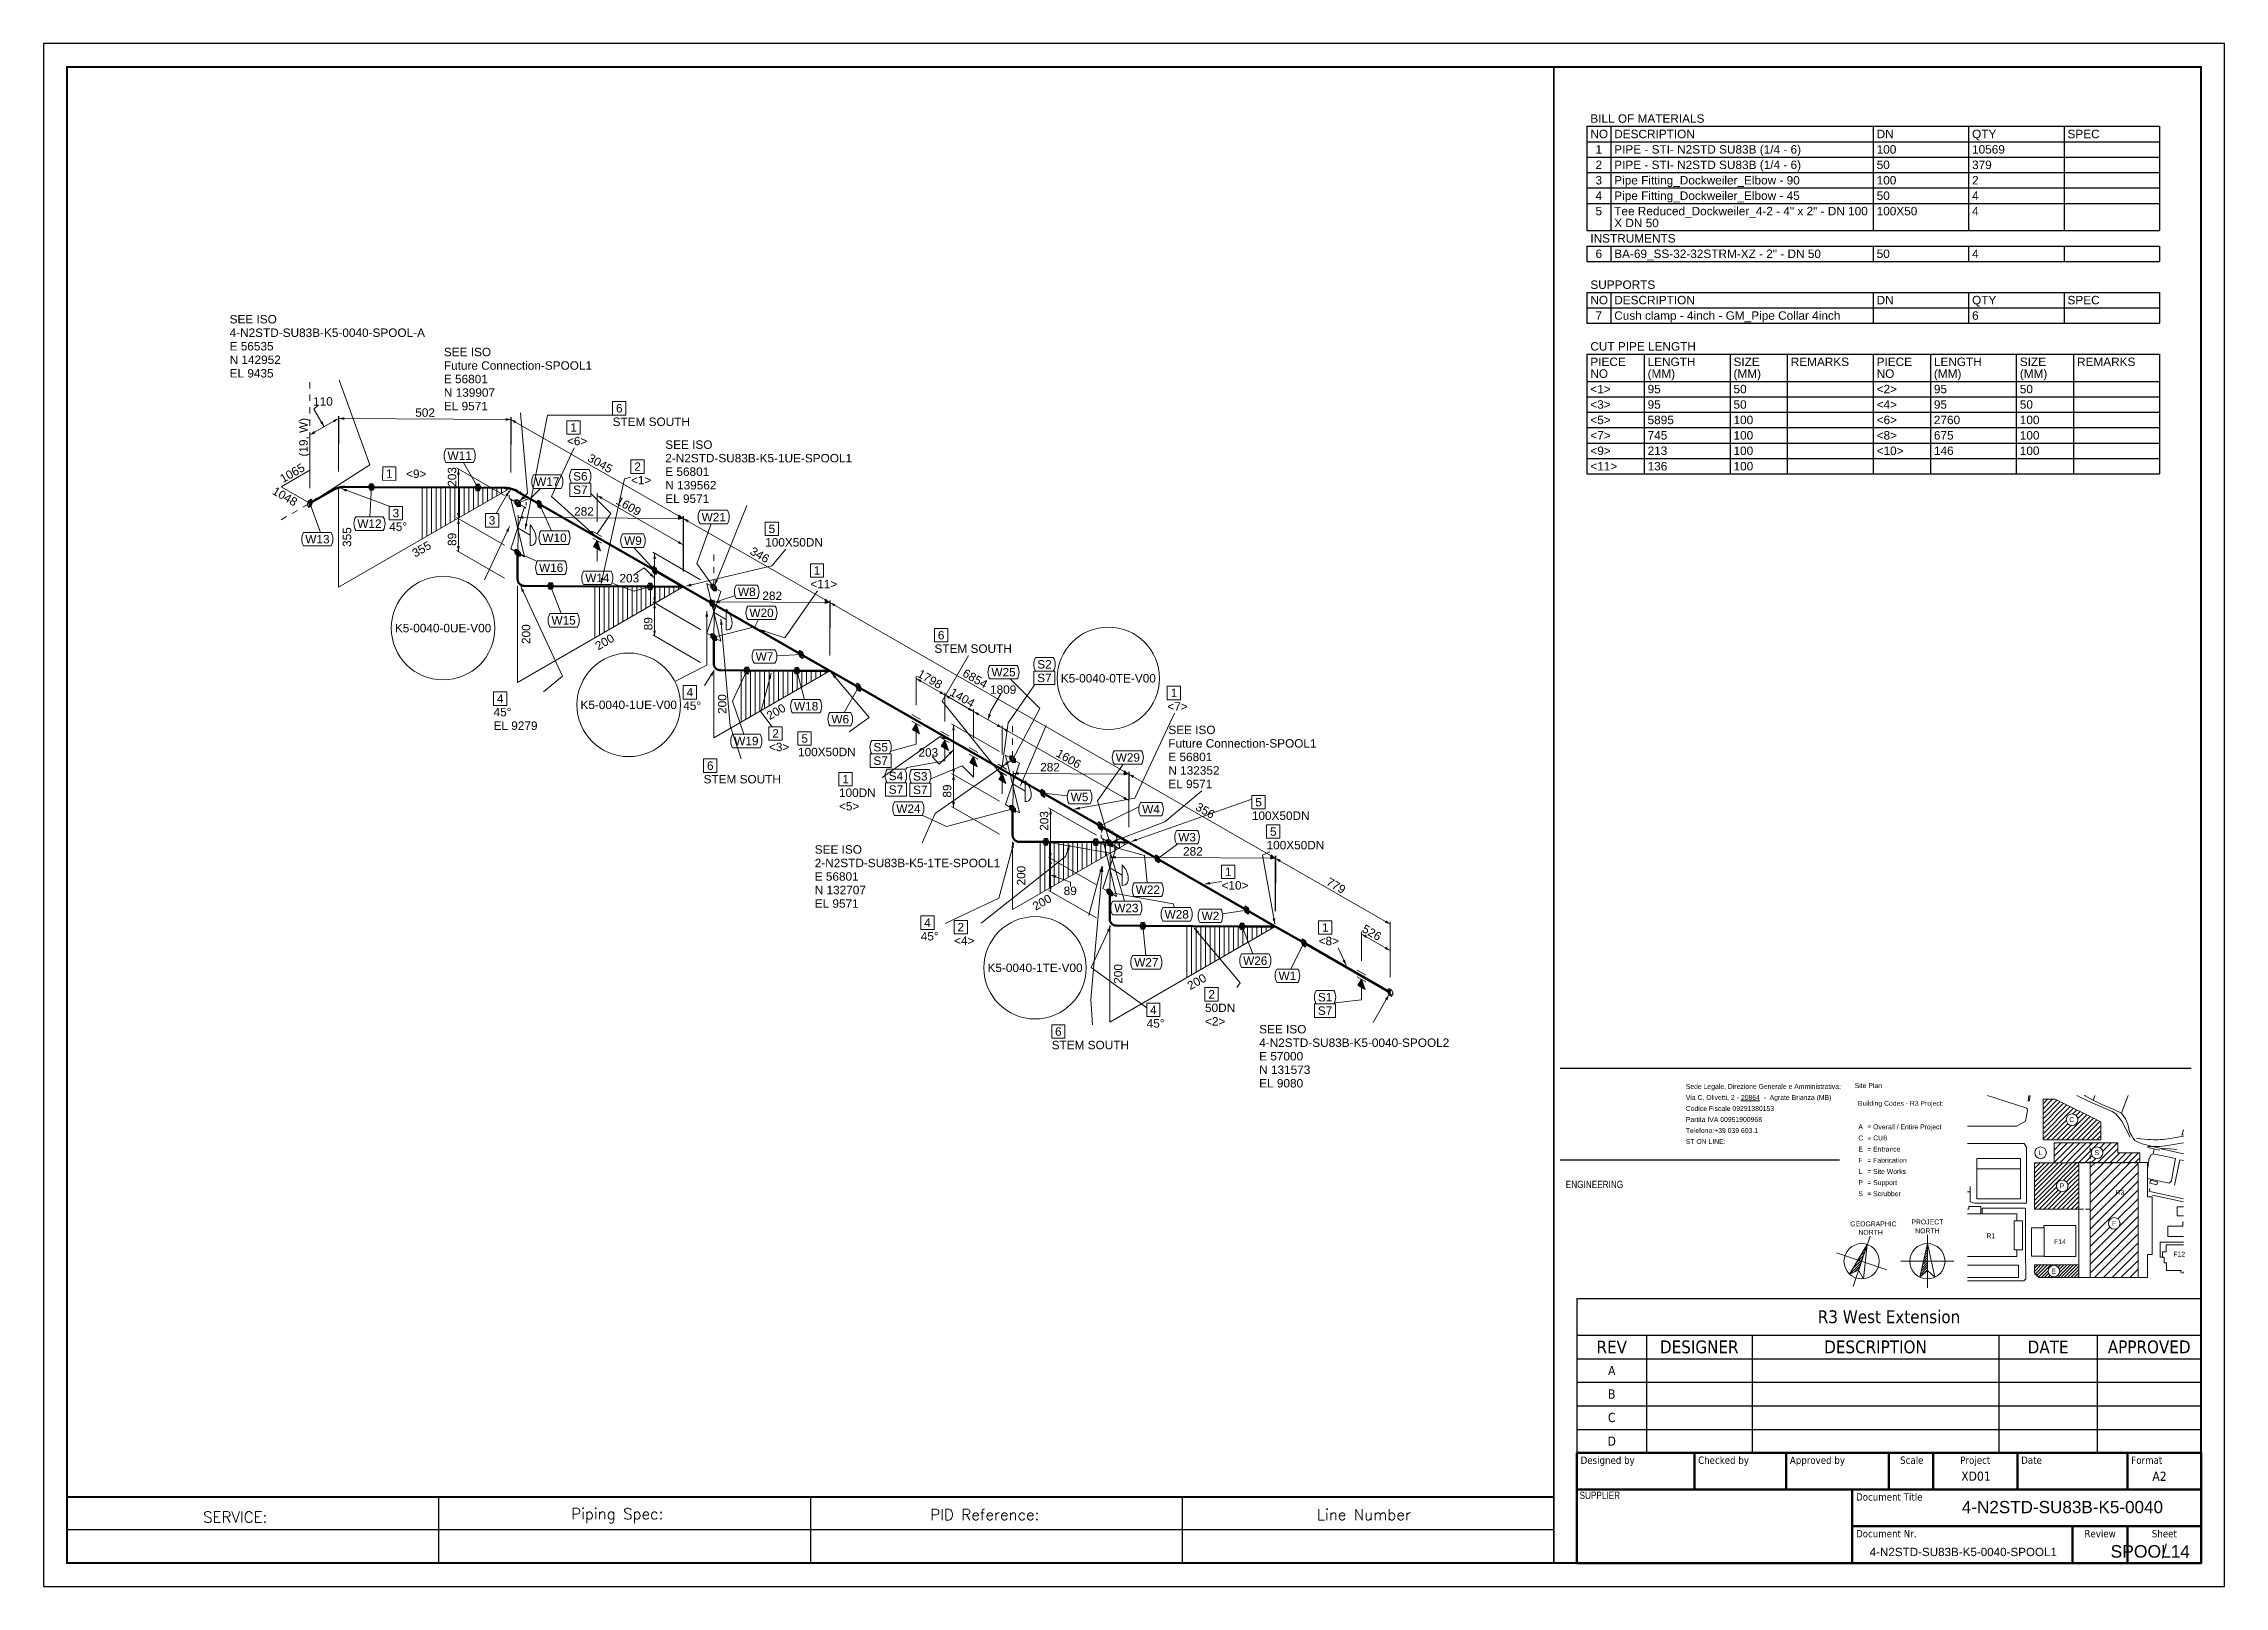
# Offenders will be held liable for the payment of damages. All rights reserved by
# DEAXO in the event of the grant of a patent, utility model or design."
# Model space of a CAD drawing. Header units: metres. Extents: x 6 to 600, y 9 to 429.
import ezdxf
from ezdxf.enums import TextEntityAlignment as Align

# ---------------------------------------------------------------- set-up
doc = ezdxf.new("R2010")
doc.units = ezdxf.units.M
doc.header["$MEASUREMENT"] = 0
for name, color, linetype, lineweight in [('BDRTEXT', 2, 'Continuous', 20), ('BOMTEXT', 2, 'Continuous', 20), ('CONTINUATION', 7, 'Continuous', 0), ('DIM', 7, 'Continuous', 0), ('G-____-TTLB-OTLN', 7, 'Continuous', 13), ('G-____-TTLB-WIDE', 7, 'Continuous', 30), ('INSTRUMENT', 3, 'Continuous', 20), ('JONTNO', 2, 'Continuous', 0), ('LEADLINE', 2, 'Continuous', 0), ('MESSAGE', 2, 'Continuous', 0), ('Pipe', 1, 'Continuous', 50), ('PTNO', 2, 'Continuous', 0), ('SKEW_HATCH', 7, 'Continuous', 20), ('SYMBOL', 7, 'Continuous', 0), ('Symbol (ISO)', 7, 'Continuous', 25), ('Title (ISO)', 7, 'Continuous', 50)]:
    doc.layers.add(name, color=color, linetype=linetype, lineweight=lineweight)
doc.styles.add('Arial', font='')
doc.styles.add('Arial_1', font='', dxfattribs={"width": 0.8, "height": 2})
doc.styles.add('Note Text (ISO)', font='', dxfattribs={"height": 2.5})
doc.styles.add('RomanS', font='romans.shx')
doc.styles.add('Text Style41', font='')
doc.styles.get('Arial').set_extended_font_data('Arial')
doc.styles.get('Arial_1').set_extended_font_data('Arial')
doc.styles.get('Note Text (ISO)').set_extended_font_data('Tahoma')
doc.styles.get('Text Style41').set_extended_font_data('Tahoma')

msp = doc.modelspace()

# ---------------------------------------------------------------- texts
at = {"color": 7, "linetype": 'ByBlock', "lineweight": -2, "style": 'RomanS'}
for s, p in [('Piping Spec:', (149.93, 27.32)), ('PID Reference:', (247.72, 27.09)), ('Line Number', (353.07, 27.09)), ('SERVICE:', (49.67, 26.43))]:
    msp.add_text(s, height=3, dxfattribs=at).set_placement(p)
at = {"layer": 'BDRTEXT', "style": 'Arial'}
for s, height, p in [('4-N2STD-SU83B-K5-0040', 3.3303, (556.11, 30.66)), ('4-N2STD-SU83B-K5-0040-SPOOL1', 2.2663, (529.11, 18.44)), ('SPOOL1', 3.41, (578.75, 18.59)), ('4', 3.41, (589.5, 18.54))]:
    msp.add_text(s, height=height, dxfattribs=at).set_placement(p, align=Align.MIDDLE_CENTER)
at = {"layer": 'BOMTEXT', "style": 'Arial'}
for s, p in [('BILL OF MATERIALS', (427.53, 407.53)), ('NO', (427.53, 403.33)), ('DESCRIPTION', (434.03, 403.33)), ('DN', (505.51, 403.33)), ('QTY', (531.5, 403.33)), ('SPEC', (557.49, 403.33)), ('PIPE - STI- N2STD SU83B (1/4 - 6)', (434.03, 399.13)), ('100', (505.51, 399.13)), ('10569', (531.5, 399.13)), ('PIPE - STI- N2STD SU83B (1/4 - 6)', (434.03, 394.93)), ('Pipe Fitting_Dockweiler_Elbow - 90', (434.03, 390.73)), ('50', (505.51, 394.93)), ('100', (505.51, 390.73)), ('379', (531.5, 394.93)), ('2', (531.5, 390.73)), ('Pipe Fitting_Dockweiler_Elbow - 45', (434.03, 386.53)), ('50', (505.51, 386.53)), ('4', (531.5, 386.53)), ('Tee Reduced_Dockweiler_4-2 - 4" x 2" - DN 100 ', (434.03, 382.33)), ('X DN 50', (434.03, 379.11)), ('100X50', (505.51, 382.33)), ('4', (531.5, 382.33)), ('INSTRUMENTS', (427.53, 374.91)), ('BA-69_SS-32-32STRM-XZ - 2" - DN 50', (434.03, 370.71)), ('50', (505.51, 370.71)), ('4', (531.5, 370.71)), ('SUPPORTS', (427.53, 362.3)), ('NO', (427.53, 358.1)), ('DESCRIPTION', (434.03, 358.1)), ('DN', (505.51, 358.1)), ('QTY', (531.5, 358.1)), ('SPEC', (557.49, 358.1)), ('Cush clamp - 4inch - GM_Pipe Collar 4inch', (434.03, 353.9)), ('6', (531.5, 353.9)), ('CUT PIPE LENGTH', (427.53, 345.5)), ('PIECE', (427.53, 341.3)), ('NO', (427.53, 338.08)), ('(MM)', (443.12, 338.08)), ('LENGTH', (443.12, 341.3)), ('SIZE', (466.52, 341.3)), ('(MM)', (466.52, 338.08)), ('REMARKS', (482.11, 341.3)), ('PIECE', (505.51, 341.3)), ('NO', (505.51, 338.08)), ('(MM)', (521.1, 338.08)), ('LENGTH', (521.1, 341.3)), ('SIZE', (544.5, 341.3)), ('(MM)', (544.5, 338.08)), ('REMARKS', (560.09, 341.3)), ('<1>', (427.53, 333.88)), ('95', (443.12, 333.88)), ('50', (466.52, 333.88)), ('<2>', (505.51, 333.88)), ('95', (521.1, 333.88)), ('50', (544.5, 333.88)), ('<3>', (427.53, 329.68)), ('<5>', (427.53, 325.48)), ('5895', (443.12, 325.48)), ('95', (443.12, 329.68)), ('50', (466.52, 329.68)), ('100', (466.52, 325.48)), ('<4>', (505.51, 329.68)), ('<6>', (505.51, 325.48)), ('95', (521.1, 329.68)), ('2760', (521.1, 325.48)), ('50', (544.5, 329.68)), ('100', (544.5, 325.48)), ('<7>', (427.53, 321.28)), ('745', (443.12, 321.28)), ('100', (466.52, 321.28)), ('<8>', (505.51, 321.28)), ('675', (521.1, 321.28)), ('100', (544.5, 321.28)), ('<9>', (427.53, 317.08)), ('<11>', (427.53, 312.88)), ('213', (443.12, 317.08)), ('136', (443.12, 312.88)), ('100', (466.52, 317.08)), ('100', (466.52, 312.88)), ('<10>', (505.51, 317.08)), ('146', (521.1, 317.08)), ('100', (544.5, 317.08))]:
    msp.add_text(s, height=2.3, dxfattribs=at).set_placement(p)
for s, p in [('1', (429.83, 399.13)), ('3', (429.83, 390.73)), ('2', (429.83, 394.93)), ('4', (429.83, 386.53)), ('5', (429.83, 382.33)), ('6', (429.83, 370.71)), ('7', (429.83, 353.9))]:
    msp.add_text(s, height=2.3, dxfattribs=at).set_placement(p, align=Align.CENTER)
at = {"layer": 'DIM', "style": 'Arial'}
for s, p in [('110', (82.31, 331.67)), ('203', (165.75, 283.54)), ('1809', (267.59, 253.22)), ('203', (247.2, 236.11)), ('89', (285.85, 198.42))]:
    msp.add_text(s, height=2.3, dxfattribs=at).set_placement(p, align=Align.MIDDLE_CENTER)
for s, rotation, p in [('(19, W)', 90, (76.99, 321.92)), ('502', 359.67751, (110.13, 328.63)), ('1065', 29.83757, (73.96, 312.19)), ('3045', 330.16243, (157.84, 314.8)), ('203', 90, (117.47, 311.11)), ('1048', 330.16243, (71.96, 305.81)), ('1609', 330.16243, (165.59, 303.15)), ('355', 90, (88.85, 294.73)), ('282', 359.67744, (153.4, 301.71)), ('355', 30, (109.17, 291.46)), ('89', 90, (117.47, 294.11)), ('346', 330.16243, (201.29, 289.88)), ('282', 359.67744, (204.68, 278.75)), ('200', 90, (137.63, 268.31)), ('200', 30, (159.04, 266.19)), ('89', 90, (170.9, 271.14)), ('1798', 330.16243, (247.65, 256.08)), ('6854', 330.16243, (259.96, 256.22)), ('200', 90, (191.05, 249.27)), ('1404', 330.16243, (256.48, 251.02)), ('200', 30, (205.72, 247.19)), ('282', 359.67744, (280.35, 232.08)), ('1606', 330.16243, (285.44, 234.4)), ('89', 90, (252.31, 225.59)), ('203', 90, (278.74, 217.46)), ('356', 330.16243, (322.63, 220.28)), ('282', 359.67744, (319.27, 209.18)), ('200', 90, (272.47, 202.57)), ('779', 330.16243, (358.25, 199.84)), ('200', 30, (278.17, 195.31)), ('526', 330.16243, (368, 187.05)), ('200', 90, (298.9, 175.81)), ('200', 30, (320.31, 173.69))]:
    msp.add_text(s, height=2.3, rotation=rotation, dxfattribs=at).set_placement(p, align=Align.MIDDLE_CENTER)
at = {"layer": 'G-____-TTLB-OTLN', "lineweight": 9, "style": 'Arial'}
for s, p in [('Site Plan', (499.53, 144.74)), ('Building Codes - R3 Project:', (500.41, 139.92)), ('C', (557.99, 135.48)), ('A', (500.52, 133.51)), ('C', (500.52, 130.48)), ('= Overall / Entire Project', (502.95, 133.51)), ('= CUB', (502.95, 130.48)), ('E', (500.52, 127.44)), ('F', (500.52, 124.4)), ('= Entrance', (502.95, 127.44)), ('= Fabrication', (502.95, 124.4)), ('L', (549.59, 126.49)), ('S', (564.86, 126.49)), ('L', (500.52, 121.36)), ('P', (500.52, 118.33)), ('= Site Works', (502.95, 121.36)), ('= Support', (502.95, 118.33)), ('S', (500.52, 115.29)), ('= Scrubber', (502.95, 115.29)), ('P', (555.37, 117.44)), ('R3', (570.59, 115.68)), ('F', (569.6, 107.25)), ('R1', (535.39, 103.85)), ('F14', (553.88, 102.25)), ('E', (553.08, 94.24)), ('F12', (586.32, 98.84))]:
    msp.add_text(s, height=1.33, dxfattribs=at).set_placement(p)
for s, p in [('GEOGRAPHIC', (504.63, 107.09)), ('PROJECT', (519.32, 107.62)), ('NORTH', (503.86, 104.79)), ('NORTH', (519.32, 105.19))]:
    msp.add_text(s, height=1.33, dxfattribs=at).set_placement(p, align=Align.CENTER)
at = {"layer": 'G-____-TTLB-OTLN', "lineweight": 9, "attachment_point": 1}
for s, insert, char_height, width, style in [('Via C. Olivetti, 2 - ', (453.52, 142.84), 1.33, 18.1967, 'Arial'), ('Sede Legale, Direzione Generale e Amministrativa: ', (453.52, 145.84), 1.33, 52.0239, 'Arial'), ('\\L20864', (468.54, 142.84), 1.33, 6.2211, 'Arial'), ('  -  Agrate Brianza (MB) ', (473.67, 142.84), 1.33, 24.1845, 'Arial'), ('Codice Fiscale 09291380153 ', (453.52, 139.84), 1.33, 29.939, 'Arial'), ('Partita IVA 00951900968', (453.52, 136.84), 1.33, 24.9621, 'Arial'), ('Telefono:+39 039 603.1  ', (453.52, 133.84), 1.33, 25.1177, 'Arial'), ('ST ON LINE:', (453.52, 130.84), 1.33, 13.1421, 'Arial'), ('ENGINEERING', (420.83, 119.5), 2, 6.9266, 'Arial_1'), ('SUPPLIER', (424.58, 34.85), 2, 13.7249, 'Arial_1')]:
    msp.add_mtext(s, dxfattribs=dict(at, insert=insert, char_height=char_height, width=width, style=style))
at = {"layer": 'JONTNO', "style": 'Arial'}
for s, p in [('W11', (119.54, 315.74)), ('W17', (143.42, 308.68)), ('W12', (94.98, 297.24)), ('W21', (188.76, 299.03)), ('W13', (80.8, 293.01)), ('W10', (145.38, 293.4)), ('W9', (166.75, 292.61)), ('W16', (144.47, 285.24)), ('W14', (157.05, 282.48)), ('W8', (197.76, 278.69)), ('W20', (201.77, 272.96)), ('W15', (147.86, 270.91)), ('W7', (202.58, 261.08)), ('W25', (267.69, 256.8)), ('W18', (213.92, 247.54)), ('W6', (223.21, 244.01)), ('W19', (197.64, 238.08)), ('W29', (301.55, 233.58)), ('W24', (241.78, 219.63)), ('W5', (288.39, 222.83)), ('W4', (307.87, 219.49)), ('W3', (317.68, 211.88)), ('W22', (306.99, 197.58)), ('W23', (301.15, 192.59)), ('W28', (314.86, 190.87)), ('W2', (324.05, 190.45)), ('W27', (306.59, 177.82)), ('W26', (336.25, 178.25)), ('W1', (345.01, 174.15))]:
    msp.add_text(s, height=2.3, dxfattribs=at).set_placement(p, align=Align.CENTER)
for s, p in [('S6', (150.46, 310.14)), ('S7', (150.46, 306.46)), ('S2', (276.87, 258.93)), ('S7', (276.87, 255.25)), ('S5', (232.26, 236.39)), ('S7', (232.26, 232.71)), ('S4', (236.42, 228.53)), ('S7', (236.42, 224.85)), ('S3', (243.05, 228.45)), ('S7', (243.05, 224.77)), ('S1', (353.31, 168.33)), ('S7', (353.31, 164.65))]:
    msp.add_text(s, height=2.3, dxfattribs=at).set_placement(p)
at = {"layer": 'MESSAGE', "style": 'Arial'}
for s, p in [('4-N2STD-SU83B-K5-0040-SPOOL-A', (56.89, 349.22)), ('SEE ISO', (56.89, 352.9)), ('E 56535', (56.89, 345.54)), ('SEE ISO', (115.25, 343.97)), ('N 142952', (56.89, 341.86)), ('EL 9435', (56.89, 338.18)), ('Future Connection-SPOOL1', (115.25, 340.29)), ('E 56801', (115.25, 336.61)), ('N 139907', (115.25, 332.93)), ('EL 9571', (115.25, 329.25)), ('SEE ISO', (175.55, 318.75)), ('2-N2STD-SU83B-K5-1UE-SPOOL1', (175.55, 315.07)), ('E 56801', (175.55, 311.39)), ('N 139562', (175.55, 307.71)), ('EL 9571', (175.55, 304.03)), ('SEE ISO', (312.58, 241.09)), ('Future Connection-SPOOL1', (312.58, 237.41)), ('E 56801', (312.58, 233.73)), ('N 132352', (312.58, 230.05)), ('EL 9571', (312.58, 226.37)), ('SEE ISO', (216.26, 208.54)), ('2-N2STD-SU83B-K5-1TE-SPOOL1', (216.26, 204.86)), ('E 56801', (216.26, 201.18)), ('N 132707', (216.26, 197.5)), ('EL 9571', (216.26, 193.82)), ('SEE ISO', (337.32, 159.61)), ('4-N2STD-SU83B-K5-0040-SPOOL2', (337.32, 155.93)), ('E 57000', (337.32, 152.25)), ('N 131573', (337.32, 148.57)), ('EL 9080', (337.32, 144.89))]:
    msp.add_text(s, height=2.3, dxfattribs=at).set_placement(p)
for s, p in [('K5-0040-0UE-V00', (115.03, 268.81)), ('K5-0040-0TE-V00', (296.23, 255.14)), ('K5-0040-1UE-V00', (165.59, 247.91)), ('K5-0040-1TE-V00', (276.28, 176.32))]:
    msp.add_text(s, height=2.3, dxfattribs=at).set_placement(p, align=Align.CENTER)
at = {"layer": 'PTNO', "style": 'Arial'}
for s, p in [('STEM SOUTH', (161.21, 324.97)), ('6', (162.13, 328.65)), ('<6>', (148.77, 319.73)), ('1', (149.69, 323.41)), ('2', (167.13, 312.77)), ('<1>', (166.21, 309.09)), ('45%%d', (100.36, 296.43)), ('3', (101.28, 300.11)), ('5', (203.69, 295.83)), ('100X50DN', (202.77, 292.15)), ('1', (215.99, 284.49)), ('<11>', (215.07, 280.81)), ('6', (249.8, 266.89)), ('STEM SOUTH', (248.88, 263.21)), ('4', (129.7, 249.61)), ('45%%d', (180.45, 247.66)), ('4', (181.37, 251.34)), ('<7>', (312.3, 247.48)), ('1', (313.22, 251.16)), ('45%%d', (128.78, 245.93)), ('EL 9279', (128.78, 242.25)), ('<3>', (203.79, 236.43)), ('2', (204.71, 240.11)), ('5', (212.62, 238.76)), ('6', (186.91, 231.35)), ('100X50DN', (211.7, 235.08)), ('STEM SOUTH', (185.99, 227.67)), ('100DN', (222.87, 223.99)), ('1', (223.79, 227.67)), ('<5>', (222.87, 220.31)), ('100X50DN', (335.33, 217.73)), ('5', (336.25, 221.41)), ('5', (340.26, 213.41)), ('100X50DN', (339.34, 209.73)), ('1', (327.99, 202.44)), ('<10>', (327.07, 198.76)), ('4', (246.06, 188.6)), ('45%%d', (245.14, 184.92)), ('<4>', (254.22, 183.71)), ('2', (255.14, 187.39)), ('<8>', (353.51, 183.62)), ('1', (354.43, 187.3)), ('4', (307.6, 164.87)), ('50DN', (322.56, 165.42)), ('2', (323.48, 169.1)), ('6', (281.72, 158.97)), ('45%%d', (306.68, 161.19)), ('<2>', (322.56, 161.74)), ('STEM SOUTH', (280.8, 155.29))]:
    msp.add_text(s, height=2.3, dxfattribs=at).set_placement(p)
for s, p in [('1', (100.38, 312.02)), ('<9>', (107.71, 311.97))]:
    msp.add_text(s, height=2.3, rotation=359.67764, dxfattribs=at).set_placement(p, align=Align.MIDDLE_CENTER)
msp.add_text('3', height=2.3, dxfattribs=at).set_placement((128.37, 298.14), align=Align.CENTER)
at = {"layer": 'Symbol (ISO)', "attachment_point": 5, "style": 'Note Text (ISO)'}
for s, insert, char_height in [('R3 West Extension', (508.87, 82.44), 3.5), ('REV', (433.35, 74.24), 3.5), ('DESIGNER', (457.19, 74.24), 3.5), ('DESCRIPTION', (505.19, 74.24), 3.5), ('DATE', (552.21, 74.24), 3.5), ('APPROVED', (579.74, 74.24), 3.5), ('A', (433.35, 67.83), 2.5), ('B', (433.35, 61.43), 2.5), ('C', (433.35, 55.03), 2.5), ('D', (433.35, 48.62), 2.5), ('A2', (582.56, 39.05), 2.5)]:
    msp.add_mtext(s, dxfattribs=dict(at, insert=insert, char_height=char_height))
at = {"layer": 'Symbol (ISO)', "insert": (532.56, 39.05), "char_height": 2.5, "width": 3.0374, "attachment_point": 5, "style": 'Note Text (ISO)'}
msp.add_mtext('XD01', dxfattribs=at)
at = {"layer": 'Title (ISO)', "style": 'Text Style41'}
for s, p in [('Designed by', (424.87, 44.42)), ('Checked by', (456.87, 44.42)), ('Approved by', (481.87, 44.42)), ('Date', (544.87, 44.42)), ('Format', (574.87, 44.42)), ('Document Title', (499.9, 34.42)), ('Document Nr.', (499.9, 24.42))]:
    msp.add_text(s, height=2, dxfattribs=at).set_placement(p, align=Align.TOP_LEFT)
msp.add_text('Scale', height=2, dxfattribs=at).set_placement((518.25, 44.42), align=Align.TOP_RIGHT)
for s, p in [('Project', (532.37, 44.42)), ('Review', (566.37, 24.42)), ('Sheet', (583.87, 24.42))]:
    msp.add_text(s, height=2, dxfattribs=at).set_placement(p, align=Align.TOP_CENTER)
at = {"layer": 'Title (ISO)', "style": 'Note Text (ISO)'}
msp.add_text('  /  ', height=3.5, dxfattribs=at).set_placement((583.87, 18.92), align=Align.MIDDLE_CENTER)

# ---------------------------------------------------------------- linework, layer by layer
at = {"lineweight": -3}
for p, q in [((426.58, 406.58), (582.54, 406.58)), ((426.58, 406.58), (426.58, 378.16)), ((433.08, 406.58), (433.08, 378.16)), ((504.56, 406.58), (504.56, 378.16)), ((530.55, 406.58), (530.55, 378.16)), ((556.54, 406.58), (556.54, 378.16)), ((582.54, 406.58), (582.54, 378.16)), ((426.58, 402.38), (582.54, 402.38)), ((426.58, 398.18), (582.54, 398.18)), ((426.58, 393.98), (582.54, 393.98)), ((426.58, 389.78), (582.54, 389.78)), ((426.58, 385.58), (582.54, 385.58)), ((426.58, 378.16), (582.54, 378.16)), ((426.58, 373.96), (582.54, 373.96)), ((426.58, 373.96), (426.58, 369.76)), ((426.58, 369.76), (582.54, 369.76)), ((433.08, 373.96), (433.08, 369.76)), ((504.56, 373.96), (504.56, 369.76)), ((530.55, 373.96), (530.55, 369.76)), ((556.54, 373.96), (556.54, 369.76)), ((582.54, 373.96), (582.54, 369.76)), ((426.58, 361.35), (582.54, 361.35)), ((426.58, 361.35), (426.58, 352.95)), ((426.58, 357.15), (582.54, 357.15)), ((433.08, 361.35), (433.08, 352.95)), ((504.56, 361.35), (504.56, 352.95)), ((530.55, 361.35), (530.55, 352.95)), ((556.54, 361.35), (556.54, 352.95)), ((582.54, 361.35), (582.54, 352.95)), ((426.58, 352.95), (582.54, 352.95)), ((426.58, 344.55), (582.54, 344.55)), ((426.58, 344.55), (426.58, 311.93)), ((442.17, 344.55), (442.17, 311.93)), ((465.57, 344.55), (465.57, 311.93)), ((481.16, 344.55), (481.16, 311.93)), ((504.56, 344.55), (504.56, 311.93)), ((520.15, 344.55), (520.15, 311.93)), ((543.55, 344.55), (543.55, 311.93)), ((559.14, 344.55), (559.14, 311.93)), ((582.54, 344.55), (582.54, 311.93)), ((582.54, 344.55), (582.54, 311.93)), ((426.58, 337.13), (582.54, 337.13)), ((426.58, 332.93), (582.54, 332.93)), ((426.58, 328.73), (582.54, 328.73)), ((426.58, 324.53), (582.54, 324.53)), ((426.58, 320.33), (582.54, 320.33)), ((426.58, 316.13), (582.54, 316.13)), ((426.58, 311.93), (582.54, 311.93))]:
    msp.add_line(p, q, dxfattribs=at)
at = {"linetype": 'Continuous'}
for p, q in [((113.82, 33.42), (113.82, 15.42)), ((215.07, 33.42), (215.07, 15.42)), ((316.32, 33.42), (316.32, 15.42))]:
    msp.add_line(p, q, dxfattribs=at)
for p, q in [((417.57, 33.42), (317.57, 33.42)), ((417.57, 24.42), (12.57, 24.42))]:
    msp.add_line(p, q)
msp.add_lwpolyline([(6.22, 9.07), (600.22, 9.07), (600.22, 429.07), (6.22, 429.07)], close=True)
msp.add_lwpolyline([(12.57, 15.42, 0.508, 0.508, 0), (593.87, 15.42, 0.508, 0.508, 0), (593.87, 422.72, 0.508, 0.508, 0), (12.57, 422.72, 0.508, 0.508, 0)], format="xyseb", close=True)
at = {"linetype": 'ByBlock', "lineweight": -2}
for points in [[(417.57, 422.72, 0.5, 0.5, 0), (417.57, 15.42, 0.5, 0.5, 0)], [(417.57, 33.42, 0.5, 0.5, 0), (12.57, 33.42, 0.5, 0.5, 0)]]:
    msp.add_lwpolyline(points, format="xyseb", dxfattribs=at)
at = {"layer": 'CONTINUATION'}
for points in [[(76.84, 302.84), (78.31, 303.69)], [(132.99, 306.85), (133.42, 307.59)], [(132.99, 305.31), (132.99, 306.16)], [(133.87, 304.81), (133.13, 305.23)], [(133.57, 307.85), (134.42, 307.83)], [(135.34, 303.96), (134.6, 304.38)], [(134.78, 307.82), (135.52, 307.4)], [(136.2, 303.46), (135.47, 303.88)], [(135.94, 303.61), (135.64, 303.78)], [(135.92, 307.16), (136.48, 306.52)], [(137.68, 302.61), (136.94, 303.03)], [(137.04, 305.88), (137.08, 305.83)], [(137.08, 305.83), (137.36, 305.03)], [(137.65, 304.23), (137.68, 304.15)], [(137.68, 304.15), (137.68, 303.3)], [(70.94, 299.46), (72.41, 300.3)], [(73.89, 301.15), (75.36, 302)], [(188.75, 289.99), (188.75, 288.29)], [(188.75, 286.59), (188.75, 284.89)], [(188.75, 283.19), (188.75, 281.49)], [(270.17, 243.29), (270.17, 241.59)], [(270.17, 239.89), (270.17, 238.19)], [(270.17, 236.49), (270.17, 234.79)], [(294.26, 214.35), (294.69, 215.09)], [(294.84, 215.35), (295.69, 215.33)], [(296.05, 215.32), (296.79, 214.9)], [(297.19, 214.66), (297.75, 214.02)], [(294.26, 212.81), (294.26, 213.66)], [(295.14, 212.31), (294.4, 212.73)], [(296.61, 211.46), (295.87, 211.88)], [(297.47, 210.96), (296.74, 211.38)], [(297.21, 211.11), (296.91, 211.28)], [(298.95, 210.11), (298.21, 210.53)], [(298.31, 213.38), (298.35, 213.33)], [(298.35, 213.33), (298.63, 212.53)], [(298.92, 211.73), (298.95, 211.65)], [(298.95, 211.65), (298.95, 210.8)], [(372.26, 171.19), (372.45, 171.53)], [(372.26, 171.19), (372.76, 170.51)], [(372.64, 170.08), (372.36, 170.88)], [(373.43, 171.41), (372.59, 171.26)], [(372.64, 171.86), (373.37, 171.44)], [(372.64, 171.86), (373.15, 171.18)], [(372.64, 170.98), (372.64, 171.83)], [(372.64, 170.08), (373.07, 170.81)], [(373.43, 169.62), (372.69, 170.05)], [(373.81, 170.3), (372.97, 170.14)], [(373.43, 169.62), (373, 170.36)], [(373.27, 169.83), (373.43, 169.62)], [(373.43, 171.41), (373.7, 170.61)], [(373.81, 170.3), (373.62, 169.96)], [(373.66, 170.5), (373.81, 170.3)]]:
    msp.add_lwpolyline(points, dxfattribs=at)
at = {"layer": 'DIM'}
for p, q in [((86.55, 327.01), (78.74, 322.54)), ((86.55, 312.57), (86.55, 327.61)), ((86.57, 312.57), (86.66, 327.61)), ((133.59, 326.75), (86.66, 327.01)), ((133.48, 312.31), (133.48, 327.35)), ((180.45, 299.81), (133.48, 326.75)), ((133.5, 312.31), (133.59, 327.35)), ((78.74, 308.09), (78.74, 323.14)), ((131.73, 306.04), (118.7, 313.56)), ((119.22, 313.26), (119.22, 299.76)), ((156.97, 298.84), (156.97, 306.68)), ((180.45, 292.61), (156.97, 306.08)), ((131.73, 292.54), (118.7, 300.06)), ((131.73, 292.54), (118.7, 300.06)), ((119.22, 299.76), (119.22, 290.76)), ((135.35, 285.62), (135.44, 300.66)), ((180.56, 299.81), (135.43, 300.06)), ((180.45, 285.37), (180.45, 300.41)), ((180.45, 285.37), (180.45, 300.41)), ((220.38, 276.91), (180.45, 299.81)), ((180.48, 285.37), (180.56, 300.41)), ((131.73, 283.54), (118.7, 291.06)), ((180.45, 285.37), (180.45, 293.21)), ((185.15, 283.06), (172.13, 290.59)), ((172.65, 290.29), (172.65, 276.79)), ((185.15, 269.56), (172.13, 277.09)), ((185.15, 269.56), (172.13, 277.09)), ((172.65, 276.79), (172.65, 267.79)), ((188.78, 262.64), (188.86, 277.69)), ((220.48, 276.91), (188.86, 277.09)), ((220.38, 262.47), (220.38, 277.51)), ((220.38, 262.47), (220.38, 277.51)), ((301.8, 230.21), (220.38, 276.91)), ((220.4, 262.47), (220.49, 277.51)), ((185.15, 260.56), (172.13, 268.09)), ((243.86, 248.99), (243.86, 256.84)), ((251.69, 251.75), (243.86, 256.24)), ((251.69, 244.5), (251.69, 252.35)), ((251.69, 244.5), (251.69, 252.35)), ((259.52, 247.26), (251.69, 251.75)), ((266.57, 236.37), (253.54, 243.89)), ((254.06, 243.59), (254.06, 230.09)), ((259.52, 240.01), (259.52, 247.86)), ((259.52, 240.01), (259.52, 247.86)), ((267.35, 242.77), (259.52, 247.26)), ((267.35, 235.52), (267.35, 243.37)), ((267.35, 235.52), (267.35, 243.37)), ((301.8, 223.01), (267.35, 242.77)), ((266.57, 222.87), (253.54, 230.39)), ((266.57, 222.87), (253.54, 230.39)), ((254.06, 230.09), (254.06, 221.09)), ((270.19, 215.94), (270.28, 230.99)), ((301.9, 230.21), (270.28, 230.39)), ((301.8, 215.77), (301.8, 230.81)), ((301.8, 215.77), (301.8, 230.81)), ((341.72, 207.31), (301.8, 230.21)), ((301.82, 215.77), (301.9, 230.81)), ((266.57, 213.87), (253.54, 221.39)), ((293, 213.54), (279.97, 221.06)), ((280.49, 220.76), (280.49, 207.26)), ((301.8, 215.77), (301.8, 223.61)), ((296.62, 193.12), (296.71, 208.16)), ((341.72, 192.87), (341.72, 207.91)), ((341.72, 192.87), (341.72, 207.91)), ((341.75, 192.87), (341.83, 207.91)), ((293, 200.04), (279.97, 207.56)), ((293, 200.04), (279.97, 207.56)), ((280.49, 207.26), (280.49, 198.26)), ((341.83, 207.31), (296.7, 207.56)), ((373.04, 189.35), (341.72, 207.31)), ((293, 191.04), (279.97, 198.56)), ((365.21, 179.39), (365.21, 187.24)), ((373.04, 182.15), (365.21, 186.64)), ((373.04, 174.9), (373.04, 189.95)), ((373.04, 174.9), (373.04, 182.75))]:
    msp.add_line(p, q, dxfattribs=at)
for points in [[(70.92, 308.43), (78.74, 312.92)], [(78.74, 303.94), (70.92, 308.43)]]:
    msp.add_lwpolyline(points, dxfattribs=at)
for points in [[(86.55, 327.01), (85.44, 325.94), (85.06, 326.59)], [(86.66, 327.01), (88.16, 327.38), (88.15, 326.63)], [(133.59, 326.75), (132.08, 326.38), (132.09, 327.13)], [(133.48, 326.75), (134.97, 326.33), (134.6, 325.68)], [(78.74, 322.54), (79.86, 323.61), (80.23, 322.96)], [(119.22, 313.26), (119.59, 311.76), (118.84, 311.76)], [(156.97, 306.08), (158.45, 305.66), (158.08, 305.01)], [(119.22, 299.76), (118.84, 301.26), (119.59, 301.26)], [(119.22, 299.76), (119.59, 298.26), (118.84, 298.26)], [(135.43, 300.06), (136.93, 300.43), (136.93, 299.68)], [(180.45, 299.81), (178.96, 300.23), (179.34, 300.88)], [(180.56, 299.81), (179.05, 299.44), (179.06, 300.19)], [(180.45, 299.81), (181.94, 299.39), (181.57, 298.74)], [(119.22, 290.76), (118.84, 292.26), (119.59, 292.26)], [(180.45, 292.61), (178.96, 293.03), (179.34, 293.68)], [(172.65, 290.29), (173.02, 288.79), (172.27, 288.79)], [(172.65, 276.79), (172.27, 278.29), (173.02, 278.29)], [(172.65, 276.79), (173.02, 275.29), (172.27, 275.29)], [(188.86, 277.09), (190.36, 277.45), (190.36, 276.7)], [(220.38, 276.91), (218.89, 277.33), (219.26, 277.98)], [(220.48, 276.91), (218.98, 276.54), (218.99, 277.29)], [(220.38, 276.91), (221.87, 276.49), (221.49, 275.84)], [(172.65, 267.79), (172.27, 269.29), (173.02, 269.29)], [(243.86, 256.24), (245.35, 255.82), (244.98, 255.16)], [(251.69, 251.75), (250.21, 252.17), (250.58, 252.82)], [(251.69, 251.75), (253.18, 251.33), (252.81, 250.67)], [(254.06, 243.59), (254.44, 242.09), (253.69, 242.09)], [(259.52, 247.26), (258.03, 247.68), (258.41, 248.33)], [(259.52, 247.26), (261.01, 246.83), (260.64, 246.18)], [(267.35, 242.77), (265.86, 243.19), (266.24, 243.84)], [(267.35, 242.77), (268.84, 242.34), (268.46, 241.69)], [(254.06, 230.09), (253.69, 231.59), (254.44, 231.59)], [(254.06, 230.09), (254.44, 228.59), (253.69, 228.59)], [(270.28, 230.39), (271.78, 230.75), (271.77, 230)], [(301.8, 230.21), (300.31, 230.63), (300.68, 231.28)], [(301.9, 230.21), (300.4, 229.84), (300.4, 230.59)], [(301.8, 230.21), (303.28, 229.79), (302.91, 229.14)], [(254.06, 221.09), (253.69, 222.59), (254.44, 222.59)], [(280.49, 220.76), (280.86, 219.26), (280.11, 219.26)], [(301.8, 223.01), (300.31, 223.43), (300.68, 224.08)], [(280.49, 207.26), (280.11, 208.76), (280.86, 208.76)], [(296.7, 207.56), (298.2, 207.93), (298.2, 207.18)], [(341.72, 207.31), (340.23, 207.73), (340.61, 208.38)], [(280.49, 207.26), (280.86, 205.76), (280.11, 205.76)], [(341.83, 207.31), (340.32, 206.94), (340.33, 207.69)], [(341.72, 207.31), (343.21, 206.89), (342.84, 206.24)], [(280.49, 198.26), (280.11, 199.76), (280.86, 199.76)], [(373.04, 189.35), (371.55, 189.77), (371.92, 190.42)], [(365.21, 186.64), (366.7, 186.22), (366.32, 185.56)], [(373.04, 182.15), (371.55, 182.57), (371.92, 183.22)]]:
    msp.add_solid(points, dxfattribs=at)
at = {"layer": 'G-____-TTLB-OTLN', "lineweight": 9, "flags": 128}
for points in [[(535.72, 142.7), (546.15, 139.37)], [(547, 142.7), (546.74, 141.19)], [(547.02, 141.13), (547.29, 142.7)], [(560.06, 142.7), (563.75, 140.86)], [(562.35, 142.52), (562, 142.7)], [(562.42, 142.7), (562.35, 142.52)], [(564.96, 142.7), (564.49, 141.44)], [(573.98, 142.7), (572.94, 139.89)], [(546.59, 138.65), (546.08, 135.75)], [(566.54, 130.64), (550.82, 130.64), (550.82, 141.7), (554.14, 141.7), (566.54, 135.5), (566.54, 130.64)], [(550.82, 140.46), (552.06, 141.7)], [(550.82, 139.1), (553.42, 141.7)], [(566.54, 130.64), (566.54, 135.5), (554.14, 141.7), (550.82, 141.7), (550.82, 130.64), (566.54, 130.64)], [(550.82, 137.74), (554.56, 141.48)], [(550.82, 136.38), (555.47, 141.03)], [(550.82, 135.02), (556.37, 140.58)], [(550.82, 133.66), (557.28, 140.12)], [(550.82, 132.31), (558.19, 139.67)], [(550.82, 130.95), (559.09, 139.22)], [(555.95, 130.64), (562.72, 137.41)], [(557.31, 130.64), (563.62, 136.96)], [(558.86, 137.63), (560, 138.77)], [(559.8, 137.21), (560.91, 138.31)], [(560.26, 136.31), (561.81, 137.86)], [(564.49, 141.44), (562.35, 142.52)], [(563.75, 140.86), (569.65, 138.31)], [(567, 140.21), (564.49, 141.44)], [(567.73, 139.92), (567, 140.21)], [(570.15, 138.91), (567.73, 139.92)], [(569.65, 138.31), (570.64, 137.73)], [(570.15, 138.91), (572.24, 137.92)], [(570.64, 137.73), (572.29, 135.7)], [(572.94, 139.89), (572.24, 137.92)], [(572.24, 137.92), (573.25, 136.39)], [(543.68, 134.35), (530.26, 134.35)], [(543.68, 134.35), (546.08, 135.75)], [(551.88, 130.64), (557.21, 135.98)], [(553.23, 130.64), (557.65, 135.06)], [(554.59, 130.64), (558.57, 134.62)], [(558.67, 130.64), (564.53, 136.5)], [(560.03, 130.64), (565.44, 136.05)], [(561.39, 130.64), (566.34, 135.6)], [(562.75, 130.64), (566.54, 134.44)], [(564.11, 130.64), (566.54, 133.08)], [(565.46, 130.64), (566.54, 131.72)], [(572.29, 135.7), (574.56, 131.38)], [(573.25, 136.39), (573.95, 134.87)], [(573.95, 134.87), (574.42, 132.78)], [(574.42, 132.78), (574.98, 131.7)], [(574.98, 131.7), (575.4, 131.13)], [(575.4, 131.13), (575.85, 130.48)], [(576.25, 131.1), (577.33, 130.93)], [(577.33, 130.93), (579.42, 130.74)], [(584.88, 130.93), (589.13, 131.62)], [(589.13, 133.38), (588.62, 131.92)], [(588.62, 131.92), (589.13, 132)], [(530.26, 129.68), (545.66, 129.68)], [(544.72, 125.53), (532.77, 125.53)], [(532.77, 114.61), (532.77, 125.53)], [(544.72, 125.53), (544.72, 114.61)], [(545.66, 129.68), (546.29, 128.62)], [(546.29, 113.37), (546.29, 128.62)], [(577.23, 127.08), (571.2, 127.08), (571.2, 129.8), (553.87, 129.8), (553.87, 124.42), (548.47, 124.42), (548.47, 111.76), (560.57, 111.76), (560.57, 96.61), (548.47, 96.61), (548.47, 94.46), (549.75, 93.17), (579.3, 93.17), (579.3, 99.4), (580.58, 99.4), (580.58, 115.15), (579.3, 115.15), (579.3, 124.46), (577.23, 124.46), (577.23, 127.08)], [(553.83, 124.44), (559.19, 129.8)], [(553.87, 129.8), (553.86, 128.45), (553.85, 127.11), (553.84, 125.77), (553.83, 124.42)], [(553.85, 126.15), (557.49, 129.8)], [(553.86, 127.86), (555.79, 129.8)], [(553.87, 129.57), (554.1, 129.8)], [(571.2, 129.8), (566.87, 129.8), (562.54, 129.8), (558.21, 129.8), (553.87, 129.8)], [(555.52, 124.43), (560.89, 129.8)], [(557.22, 124.43), (562.58, 129.8)], [(558.92, 124.43), (564.28, 129.8)], [(560.62, 124.44), (565.98, 129.8)], [(562.32, 124.44), (564.21, 126.33)], [(563.67, 129.8), (563.67, 129.1)], [(563.67, 128.49), (563.67, 127.28)], [(563.67, 126.67), (563.67, 125.45)], [(563.67, 124.85), (563.67, 123.64)], [(564.02, 124.44), (565.18, 125.6)], [(565.72, 124.44), (571.07, 129.8)], [(566.36, 128.48), (567.68, 129.8)], [(567.08, 127.51), (569.37, 129.8)], [(567.42, 124.45), (571.2, 128.23)], [(569.12, 124.45), (571.75, 127.08)], [(570.82, 124.45), (573.45, 127.08)], [(571.2, 127.08), (571.2, 127.76), (571.2, 128.44), (571.2, 129.12), (571.2, 129.8)], [(577.23, 127.08), (575.73, 127.08), (574.22, 127.08), (572.71, 127.08), (571.2, 127.08)], [(572.52, 124.45), (575.15, 127.08)], [(574.22, 124.46), (576.84, 127.08)], [(575.85, 130.48), (576.56, 130.12)], [(575.92, 124.46), (577.23, 125.77)], [(576.56, 130.12), (577.78, 129.58)], [(577.23, 124.46), (577.23, 125.12), (577.23, 125.77), (577.23, 126.43), (577.23, 127.08)], [(577.78, 129.58), (578.62, 129.34)], [(578.62, 129.34), (580.51, 128.86)], [(579.27, 128.53), (582.67, 127.85)], [(579.77, 125.67), (579.3, 122.67)], [(579.91, 125.67), (580.07, 126.49)], [(580.07, 126.49), (580.8, 126.83)], [(580.51, 128.86), (582.64, 128.4)], [(581.07, 128.17), (580.78, 126.84)], [(580.78, 126.84), (586.95, 125.52)], [(582.64, 128.4), (585.38, 128.22)], [(589.13, 126.87), (582.98, 128.15)], [(589.13, 129.84), (584.72, 129.09)], [(585.38, 128.22), (587.29, 128.01)], [(586.16, 121.7), (586.95, 125.52)], [(588.09, 125.21), (586.61, 118.3)], [(588.09, 125.21), (589.13, 124.99)], [(532.77, 122.74), (544.72, 122.74)], [(548.47, 124.42), (548.47, 111.76)], [(548.47, 124.08), (548.81, 124.42)], [(548.47, 122.84), (550.05, 124.42)], [(548.47, 121.6), (551.29, 124.42)], [(548.47, 120.36), (552.53, 124.42)], [(548.47, 119.12), (553.77, 124.42)], [(548.47, 117.88), (555.01, 124.42)], [(548.47, 116.64), (556.25, 124.42)], [(548.47, 115.4), (557.48, 124.42)], [(548.47, 114.16), (558.72, 124.42)], [(548.47, 112.93), (559.96, 124.42)], [(548.47, 111.76), (548.47, 114.92), (548.47, 118.09), (548.47, 121.25), (548.47, 124.42)], [(548.47, 124.42), (551.49, 124.42), (554.52, 124.42), (557.55, 124.42), (560.57, 124.42)], [(552.25, 111.76), (560.57, 120.08)], [(553.49, 111.76), (560.57, 118.84)], [(553.83, 124.42), (559.68, 124.43), (565.53, 124.44), (571.38, 124.45), (577.23, 124.46)], [(553.88, 124.42), (554.98, 124.42)], [(555.58, 124.42), (556.8, 124.42)], [(556.41, 119.63), (560.57, 123.79)], [(557.2, 119.18), (560.57, 122.55)], [(557.41, 124.42), (558.62, 124.42)], [(557.61, 118.36), (560.57, 121.32)], [(559.23, 124.42), (560.44, 124.42)], [(560.57, 122.95), (560.57, 124.42)], [(560.57, 124.42), (560.57, 121.26), (560.57, 118.09), (560.57, 114.92), (560.57, 111.76)], [(560.57, 121.13), (560.57, 122.34)], [(560.57, 119.3), (560.57, 120.52)], [(561.05, 124.42), (562.26, 124.42)], [(562.87, 124.42), (564.09, 124.42)], [(563.67, 123.03), (563.67, 121.81)], [(563.67, 121.21), (563.67, 119.99)], [(563.67, 119.38), (563.67, 118.17)], [(563.69, 115.93), (572.19, 124.43)], [(563.69, 113.54), (574.58, 124.43)], [(563.69, 124.42), (566.95, 124.42), (570.21, 124.42), (573.46, 124.43), (576.72, 124.43)], [(563.69, 123.11), (565, 124.42)], [(563.69, 120.72), (567.4, 124.42)], [(563.69, 118.33), (569.79, 124.42)], [(563.69, 93.17), (563.69, 100.98), (563.69, 108.8), (563.69, 116.61), (563.69, 124.42)], [(563.69, 111.14), (576.72, 124.17)], [(563.69, 108.75), (576.72, 121.77)], [(563.69, 106.36), (576.72, 119.38)], [(564.69, 124.42), (565.9, 124.42)], [(566.51, 124.42), (567.73, 124.42)], [(568.34, 124.42), (569.55, 124.42)], [(570.16, 124.42), (571.37, 124.42)], [(571.98, 124.42), (573.19, 124.42)], [(573.8, 124.42), (575.01, 124.42)], [(575.62, 124.42), (576.72, 124.42)], [(576.72, 123.7), (576.72, 124.46)], [(576.72, 124.46), (577.23, 124.46)], [(576.72, 124.43), (576.72, 116.61), (576.72, 108.8), (576.72, 100.99), (576.72, 93.17)], [(576.72, 121.88), (576.72, 123.09)], [(576.72, 120.06), (576.72, 121.27)], [(576.72, 118.23), (576.72, 119.45)], [(579.3, 120.07), (585.17, 118.85)], [(580.11, 119.62), (579.94, 118.81)], [(579.94, 118.81), (581.83, 118.41)], [(582, 119.22), (580.11, 119.62)], [(581.83, 118.41), (582, 119.22)], [(585.81, 119.51), (585.17, 118.85)], [(586.16, 121.7), (585.81, 119.51)], [(586.97, 119.97), (586.61, 118.3)], [(530.26, 116.44), (530.96, 116.44)], [(530.96, 117.94), (530.96, 113.79)], [(532.25, 113.37), (530.96, 113.79)], [(532.25, 113.37), (546.29, 113.37)], [(544.72, 114.61), (532.77, 114.61)], [(548.54, 111.76), (554.52, 117.74)], [(549.78, 111.76), (554.98, 116.96)], [(551.01, 111.76), (555.8, 116.54)], [(554.73, 111.76), (560.57, 117.6)], [(555.97, 111.76), (560.57, 116.36)], [(557.21, 111.76), (560.57, 115.12)], [(558.45, 111.76), (560.57, 113.88)], [(560.57, 117.48), (560.57, 118.7)], [(560.57, 115.66), (560.57, 116.87)], [(560.57, 113.84), (560.57, 115.06)], [(560.57, 111.76), (560.57, 113.23)], [(563.67, 117.56), (563.67, 116.34)], [(563.67, 115.74), (563.67, 114.52)], [(563.67, 113.91), (563.67, 112.7)], [(563.69, 103.96), (576.72, 116.98)], [(571.24, 109.11), (576.72, 114.59)], [(576.72, 116.41), (576.72, 117.63)], [(576.72, 114.59), (576.72, 115.8)], [(576.72, 112.77), (576.72, 113.98)], [(579.78, 116.56), (579.95, 117.37)], [(589.13, 114.59), (579.93, 116.53)], [(580.68, 115.53), (589.13, 113.76)], [(530.58, 111.76), (530.26, 111.76)], [(530.26, 110.47), (543.68, 110.47)], [(533.86, 112.53), (530.58, 112.53)], [(530.58, 112.53), (530.58, 111.76)], [(533.86, 110.47), (533.86, 112.53)], [(546.02, 112.07), (534.29, 112.07)], [(534.29, 112.07), (534.29, 110.47)], [(542.99, 108.61), (545.23, 108.61)], [(542.99, 100.7), (542.99, 108.61)], [(543.68, 110.47), (543.68, 108.61)], [(545.23, 108.61), (545.23, 100.7)], [(546.02, 112.07), (546.02, 98.71)], [(560.57, 111.76), (557.55, 111.76), (554.52, 111.76), (551.49, 111.76), (548.47, 111.76)], [(551, 107.35), (559.73, 107.35)], [(551, 106.69), (551, 107.35)], [(559.69, 111.76), (560.57, 112.64)], [(559.73, 107.35), (559.73, 98.86)], [(560.57, 111.76), (561.82, 111.76)], [(562.42, 111.76), (563.67, 111.76)], [(563.67, 112.09), (563.67, 110.88)], [(563.67, 110.27), (563.67, 109.06)], [(563.67, 108.45), (563.67, 107.24)], [(563.69, 96.78), (576.72, 109.8)], [(563.69, 94.38), (576.72, 107.41)], [(571.55, 107.03), (576.72, 112.2)], [(576.72, 110.95), (576.72, 112.16)], [(576.72, 109.12), (576.72, 110.34)], [(576.72, 107.3), (576.72, 108.52)], [(584.81, 104.34), (584.81, 107.13)], [(584.81, 107.13), (588.89, 107.13)], [(587.39, 109.92), (587.39, 112.42)], [(587.39, 112.42), (589.13, 112.42)], [(589.13, 109.92), (587.39, 109.92)], [(588.89, 108.2), (589.13, 108.2)], [(588.89, 107.13), (588.89, 108.2)], [(498.1, 94.08), (502.96, 102.13)], [(502.96, 102.13), (498.1, 94.08), (500.6, 95.16), (502.96, 102.13)], [(503.73, 104.41), (499.1, 90.74)], [(502.96, 102.13), (501.93, 92.79)], [(501.98, 100.51), (502.63, 101.16)], [(501.98, 100.51), (502.63, 101.16)], [(517.3, 93.21), (519.32, 102.38)], [(519.32, 102.38), (517.3, 93.21), (519.32, 95.02), (519.32, 102.38)], [(519, 100.92), (519.32, 101.24)], [(519, 100.92), (519.32, 101.24)], [(519.19, 101.78), (519.32, 101.91)], [(519.19, 101.78), (519.32, 101.91)], [(519.32, 104.79), (519.32, 90.36)], [(519.32, 102.38), (521.34, 93.21)], [(547.69, 106.69), (551.13, 106.69)], [(547.69, 98.97), (547.69, 106.69)], [(551.13, 106.69), (551.13, 98.97)], [(563.67, 106.63), (563.67, 105.41)], [(563.67, 104.81), (563.67, 103.59)], [(563.67, 102.98), (563.67, 101.77)], [(563.67, 101.16), (563.67, 99.94)], [(563.69, 101.57), (569.02, 106.89)], [(563.69, 99.17), (571.11, 106.59)], [(564.88, 93.17), (576.72, 105.01)], [(567.27, 93.17), (576.72, 102.62)], [(576.72, 105.48), (576.72, 106.69)], [(576.72, 103.66), (576.72, 104.87)], [(576.72, 101.83), (576.72, 103.05)], [(576.72, 100.01), (576.72, 101.23)], [(582.73, 102.75), (582.73, 98.66)], [(582.73, 102.75), (589.13, 102.74)], [(584.41, 102.09), (589.13, 102.09)], [(584.41, 100.19), (584.41, 102.09)], [(589.13, 104.34), (584.81, 104.34)], [(494.58, 99.88), (508.25, 95.26)], [(500.6, 95.16), (498.1, 94.08)], [(498.29, 94.16), (501.27, 97.15)], [(498.29, 94.16), (501.27, 97.15)], [(498.95, 95.49), (501.61, 98.15)], [(498.95, 95.49), (501.61, 98.15)], [(499.45, 94.66), (500.93, 96.14)], [(499.45, 94.66), (500.93, 96.14)], [(499.96, 97.17), (501.95, 99.15)], [(499.96, 97.17), (501.95, 99.15)], [(501.93, 92.79), (500.6, 95.16)], [(500.97, 98.84), (502.29, 100.16)], [(500.97, 98.84), (502.29, 100.16)], [(512.11, 97.57), (526.54, 97.57)], [(517.31, 93.25), (519.32, 95.26)], [(517.31, 93.25), (519.32, 95.26)], [(517.5, 94.11), (519.32, 95.93)], [(517.5, 94.11), (519.32, 95.93)], [(517.69, 94.96), (519.32, 96.59)], [(517.69, 94.96), (519.32, 96.59)], [(517.88, 95.81), (519.32, 97.26)], [(517.88, 95.81), (519.32, 97.26)], [(518.06, 96.66), (519.32, 97.92)], [(518.06, 96.66), (519.32, 97.92)], [(518.25, 97.52), (519.32, 98.59)], [(518.25, 97.52), (519.32, 98.59)], [(518.44, 98.37), (519.32, 99.25)], [(518.44, 98.37), (519.32, 99.25)], [(518.63, 99.22), (519.32, 99.92)], [(518.63, 99.22), (519.32, 99.92)], [(518.81, 100.07), (519.32, 100.58)], [(518.81, 100.07), (519.32, 100.58)], [(543.68, 98.83), (530.26, 98.83)], [(544.15, 96.53), (530.26, 96.53)], [(545.23, 100.7), (542.99, 100.7)], [(543.68, 100.7), (543.68, 98.83)], [(544.15, 96.53), (544.15, 93.19)], [(546.12, 95.33), (546.02, 98.71)], [(546.12, 92.81), (546.12, 95.33)], [(551.13, 98.97), (547.69, 98.97)], [(548.47, 96.59), (548.48, 96.61)], [(548.47, 95.7), (549.37, 96.61)], [(548.47, 94.81), (550.26, 96.61)], [(548.47, 96.61), (551.49, 96.61), (554.52, 96.61), (557.55, 96.61), (560.57, 96.61)], [(548.47, 94.46), (548.47, 95), (548.47, 95.53), (548.47, 96.07), (548.47, 96.61)], [(548.55, 94.01), (551.15, 96.61)], [(548.92, 93.49), (552.04, 96.61)], [(549.52, 93.2), (552.93, 96.61)], [(551, 98.86), (551, 98.97)], [(559.73, 98.86), (551, 98.86)], [(553.66, 96.45), (553.82, 96.61)], [(554.42, 96.32), (554.71, 96.61)], [(554.83, 93.17), (558.27, 96.61)], [(554.94, 95.95), (555.6, 96.61)], [(555.26, 95.38), (556.49, 96.61)], [(555.32, 94.55), (557.38, 96.61)], [(555.72, 93.17), (559.16, 96.61)], [(556.61, 93.17), (560.05, 96.61)], [(557.5, 93.17), (560.57, 96.24)], [(558.39, 93.17), (560.57, 95.35)], [(560.57, 95.19), (560.57, 96.61)], [(560.57, 96.61), (560.57, 95.75), (560.57, 94.89), (560.57, 94.03), (560.57, 93.17)], [(563.67, 99.34), (563.67, 98.12)], [(563.67, 97.52), (563.67, 96.3)], [(563.67, 95.7), (563.67, 94.48)], [(569.66, 93.17), (576.72, 100.22)], [(572.06, 93.17), (576.72, 97.83)], [(574.45, 93.17), (576.72, 95.44)], [(576.72, 98.19), (576.72, 99.41)], [(576.72, 96.37), (576.72, 97.58)], [(576.72, 94.55), (576.72, 95.76)], [(583.8, 98.66), (582.73, 98.66)], [(584.41, 100.19), (583.39, 100.19)], [(583.39, 100.19), (583.39, 98.66)], [(583.8, 98.66), (583.8, 97.16)], [(583.8, 97.16), (584.48, 97.16)], [(584.48, 95.03), (584.48, 97.16)], [(519.32, 95.02), (517.3, 93.21)], [(521.34, 93.21), (519.32, 95.02)], [(530.26, 93.19), (544.15, 93.19)], [(530.26, 92.29), (545.6, 92.29)], [(545.6, 92.29), (546.12, 92.81)], [(560.57, 93.17), (557.87, 93.17), (555.16, 93.17), (552.46, 93.17), (549.75, 93.17)], [(550.38, 93.17), (552.21, 95)], [(551.27, 93.17), (552.34, 94.24)], [(552.16, 93.17), (552.72, 93.73)], [(553.05, 93.17), (553.28, 93.4)], [(553.94, 93.17), (554.12, 93.35)], [(559.28, 93.17), (560.57, 94.46)], [(560.17, 93.17), (560.57, 93.57)], [(560.57, 93.17), (560.57, 94.59)], [(563.67, 93.87), (563.67, 93.17)], [(576.72, 93.17), (573.46, 93.17), (570.21, 93.17), (566.95, 93.17), (563.69, 93.17)], [(576.72, 93.17), (576.72, 93.94)], [(584.48, 95.03), (588.49, 95.03)]]:
    msp.add_lwpolyline(points, dxfattribs=at)
at = {"layer": 'G-____-TTLB-OTLN', "lineweight": 9}
for centre, radius in [((558.74, 136.12), 1.58), ((550.17, 127.13), 1.58), ((565.55, 127.13), 1.58), ((556.06, 118.09), 1.58), ((570.24, 107.89), 1.58), ((501.42, 97.57), 4.81), ((519.32, 97.57), 4.81), ((553.78, 94.89), 1.58)]:
    msp.add_circle(centre, radius, dxfattribs=at)
for centre, radius, start, end in [((545.95, 138.76), 0.645, 350.113, 72.296), ((581.41, 152.11), 21.46, 264.68913, 279.30213), ((581.14, 150.25), 21.46, 265.20394, 279.61594), ((588.71, 94.72), 0.384, 113.88013, 357.76313), ((589.94, 94.65), 0.83, 174.50295, 189.64395)]:
    msp.add_arc(centre, radius, start, end, dxfattribs=at)
at = {"layer": 'G-____-TTLB-WIDE'}
for p, q in [((419.34, 150.15), (591.19, 150.15)), ((419.34, 125.15), (495.43, 125.15))]:
    msp.add_line(p, q, dxfattribs=at)
at = {"layer": 'INSTRUMENT'}
for points in [[(137.24, 289.36), (133.44, 305.05)], [(133.44, 305.05), (135.33, 303.96)], [(135.33, 303.96), (137.24, 302.86)], [(137.24, 302.86), (133.44, 291.55)], [(135.31, 297.22), (138.72, 295.25)], [(138.72, 298.07), (139.17, 297.53)], [(138.72, 298.07), (138.72, 292.44)], [(139.17, 297.53), (139.58, 296.92)], [(133.44, 291.55), (137.24, 289.36)], [(139.17, 292.45), (138.72, 292.44)], [(139.58, 292.59), (139.17, 292.45)], [(139.58, 296.92), (139.91, 296.27)], [(139.91, 292.86), (139.58, 292.59)], [(139.91, 296.27), (140.16, 295.58)], [(140.16, 293.25), (139.91, 292.86)], [(140.16, 295.58), (140.3, 294.94)], [(140.3, 293.74), (140.16, 293.25)], [(140.3, 294.94), (140.36, 294.31)], [(140.36, 294.31), (140.3, 293.74)], [(190.66, 266.38), (186.86, 282.08)], [(186.86, 282.08), (188.75, 280.99)], [(190.66, 279.88), (186.86, 268.58)], [(188.75, 280.99), (190.66, 279.88)], [(188.73, 274.25), (192.14, 272.28)], [(192.14, 275.09), (192.59, 274.55)], [(192.14, 275.09), (192.14, 269.47)], [(192.59, 274.55), (193, 273.94)], [(193, 273.94), (193.33, 273.29)], [(193.33, 273.29), (193.59, 272.6)], [(186.86, 268.58), (190.66, 266.38)], [(192.59, 269.48), (192.14, 269.47)], [(193, 269.61), (192.59, 269.48)], [(193.33, 269.88), (193, 269.61)], [(193.59, 270.28), (193.33, 269.88)], [(193.59, 272.6), (193.72, 271.96)], [(193.72, 270.76), (193.59, 270.28)], [(193.72, 271.96), (193.78, 271.33)], [(193.78, 271.33), (193.72, 270.76)], [(272.06, 233.19), (268.26, 235.39)], [(268.26, 235.39), (272.06, 219.69)], [(268.26, 221.89), (272.06, 233.19)], [(270.19, 227.52), (273.6, 225.56)], [(273.6, 228.37), (274.05, 227.83)], [(273.6, 228.37), (273.6, 222.74)], [(274.05, 227.83), (274.46, 227.22)], [(274.46, 227.22), (274.79, 226.57)], [(274.79, 226.57), (275.04, 225.88)], [(275.04, 225.88), (275.18, 225.24)], [(270.17, 220.79), (268.26, 221.89)], [(272.06, 219.69), (270.17, 220.79)], [(274.05, 222.75), (273.6, 222.74)], [(274.46, 222.89), (274.05, 222.75)], [(274.79, 223.16), (274.46, 222.89)], [(275.04, 223.55), (274.79, 223.16)], [(275.18, 224.04), (275.04, 223.55)], [(275.18, 225.24), (275.24, 224.61)], [(275.24, 224.61), (275.18, 224.04)], [(298.49, 210.37), (294.69, 212.56)], [(294.69, 212.56), (298.49, 196.87)], [(294.69, 199.06), (298.49, 210.37)], [(296.62, 204.7), (300.03, 202.73)], [(300.03, 205.54), (300.48, 205)], [(300.03, 205.54), (300.03, 199.92)], [(300.48, 205), (300.88, 204.4)], [(300.88, 204.4), (301.22, 203.74)], [(301.22, 203.74), (301.47, 203.06)], [(301.47, 203.06), (301.61, 202.42)], [(301.61, 202.42), (301.66, 201.79)], [(296.6, 197.96), (294.69, 199.06)], [(298.49, 196.87), (296.6, 197.96)], [(300.48, 199.93), (300.03, 199.92)], [(300.88, 200.07), (300.48, 199.93)], [(301.22, 200.34), (300.88, 200.07)], [(301.47, 200.73), (301.22, 200.34)], [(301.61, 201.21), (301.47, 200.73)], [(301.66, 201.79), (301.61, 201.21)]]:
    msp.add_lwpolyline(points, dxfattribs=at)
at = {"layer": 'JONTNO'}
for p, q in [((115.79, 318.73), (123.28, 318.73)), ((115.79, 315.05), (123.28, 315.05)), ((139.68, 311.67), (147.17, 311.67)), ((150, 313.13), (154.83, 313.13)), ((150, 309.45), (154.83, 309.45)), ((139.68, 307.99), (147.17, 307.99)), ((91.23, 300.23), (98.72, 300.23)), ((185.01, 302.02), (192.51, 302.02)), ((185.01, 298.34), (192.51, 298.34)), ((77.05, 296), (84.55, 296)), ((77.05, 292.32), (84.55, 292.32)), ((91.23, 296.55), (98.72, 296.55)), ((141.63, 296.39), (149.12, 296.39)), ((141.63, 292.71), (149.12, 292.71)), ((163.89, 295.6), (169.61, 295.6)), ((163.89, 291.92), (169.61, 291.92)), ((140.72, 288.23), (148.22, 288.23)), ((153.3, 285.47), (160.8, 285.47)), ((140.72, 284.55), (148.22, 284.55)), ((153.3, 281.79), (160.8, 281.79)), ((194.9, 281.68), (200.61, 281.68)), ((144.12, 273.9), (151.61, 273.9)), ((194.9, 278), (200.61, 278)), ((198.02, 275.95), (205.51, 275.95)), ((144.12, 270.22), (151.61, 270.22)), ((198.02, 272.27), (205.51, 272.27)), ((199.72, 264.07), (205.44, 264.07)), ((276.41, 261.92), (281.24, 261.92)), ((199.72, 260.39), (205.44, 260.39)), ((263.94, 259.79), (271.44, 259.79)), ((263.94, 256.11), (271.44, 256.11)), ((276.41, 258.24), (281.24, 258.24)), ((210.17, 250.53), (217.66, 250.53)), ((210.17, 246.85), (217.66, 246.85)), ((220.36, 247), (226.07, 247)), ((193.89, 241.07), (201.39, 241.07)), ((220.36, 243.32), (226.07, 243.32)), ((231.8, 239.38), (236.63, 239.38)), ((193.89, 237.39), (201.39, 237.39)), ((231.8, 235.7), (236.63, 235.7)), ((297.8, 236.57), (305.3, 236.57)), ((297.8, 232.89), (305.3, 232.89)), ((235.96, 231.52), (240.79, 231.52)), ((235.96, 227.84), (240.79, 227.84)), ((242.59, 231.44), (247.42, 231.44)), ((242.59, 227.76), (247.42, 227.76)), ((285.54, 225.82), (291.25, 225.82)), ((238.03, 222.62), (245.52, 222.62)), ((285.54, 222.14), (291.25, 222.14)), ((305.01, 222.48), (310.72, 222.48)), ((238.03, 218.94), (245.52, 218.94)), ((305.01, 218.8), (310.72, 218.8)), ((314.82, 214.87), (320.54, 214.87)), ((314.82, 211.19), (320.54, 211.19)), ((303.24, 200.57), (310.73, 200.57)), ((303.24, 196.89), (310.73, 196.89)), ((297.4, 195.58), (304.89, 195.58)), ((297.4, 191.9), (304.89, 191.9)), ((311.12, 193.86), (318.61, 193.86)), ((311.12, 190.18), (318.61, 190.18)), ((321.19, 193.44), (326.91, 193.44)), ((321.19, 189.76), (326.91, 189.76)), ((302.85, 180.81), (310.34, 180.81)), ((332.5, 181.24), (339.99, 181.24)), ((302.85, 177.13), (310.34, 177.13)), ((332.5, 177.56), (339.99, 177.56)), ((342.15, 177.14), (347.87, 177.14)), ((342.15, 173.46), (347.87, 173.46)), ((352.85, 171.32), (357.68, 171.32)), ((352.85, 167.64), (357.68, 167.64))]:
    msp.add_line(p, q, dxfattribs=at)
for points in [[(149.54, 305.77), (149.54, 309.45), (155.29, 309.45), (155.29, 305.77)], [(275.95, 254.56), (275.95, 258.24), (281.7, 258.24), (281.7, 254.56)], [(231.34, 232.02), (231.34, 235.7), (237.09, 235.7), (237.09, 232.02)], [(235.5, 224.16), (235.5, 227.84), (241.25, 227.84), (241.25, 224.16)], [(242.13, 224.08), (242.13, 227.76), (247.88, 227.76), (247.88, 224.08)], [(352.39, 163.96), (352.39, 167.64), (358.14, 167.64), (358.14, 163.96)]]:
    msp.add_lwpolyline(points, close=True, dxfattribs=at)
for centre, start, end in [((118.98, 316.89), 150, 210), ((120.09, 316.89), 330, 30), ((142.86, 309.83), 150, 210), ((143.98, 309.83), 330, 30), ((153.19, 311.29), 150, 210), ((151.64, 311.29), 330, 30), ((94.42, 298.39), 150, 210), ((95.54, 298.39), 330, 30), ((188.2, 300.18), 150, 210), ((189.32, 300.18), 330, 30), ((80.24, 294.16), 150, 210), ((81.36, 294.16), 330, 30), ((144.82, 294.55), 150, 210), ((145.94, 294.55), 330, 30), ((167.08, 293.76), 150, 210), ((166.42, 293.76), 330, 30), ((143.91, 286.39), 150, 210), ((145.03, 286.39), 330, 30), ((156.49, 283.63), 150, 210), ((157.61, 283.63), 330, 30), ((198.09, 279.84), 150, 210), ((197.43, 279.84), 330, 30), ((147.3, 272.06), 150, 210), ((148.42, 272.06), 330, 30), ((201.21, 274.11), 150, 210), ((202.33, 274.11), 330, 30), ((202.91, 262.23), 150, 210), ((202.25, 262.23), 330, 30), ((279.6, 260.08), 150, 210), ((278.06, 260.08), 330, 30), ((267.13, 257.95), 150, 210), ((268.25, 257.95), 330, 30), ((213.36, 248.69), 150, 210), ((214.48, 248.69), 330, 30), ((223.54, 245.16), 150, 210), ((222.89, 245.16), 330, 30), ((197.08, 239.23), 150, 210), ((198.2, 239.23), 330, 30), ((234.98, 237.54), 150, 210), ((233.44, 237.54), 330, 30), ((300.99, 234.73), 150, 210), ((302.11, 234.73), 330, 30), ((239.14, 229.68), 150, 210), ((237.6, 229.68), 330, 30), ((245.78, 229.6), 150, 210), ((244.23, 229.6), 330, 30), ((288.72, 223.98), 150, 210), ((288.06, 223.98), 330, 30), ((241.22, 220.78), 150, 210), ((242.34, 220.78), 330, 30), ((308.2, 220.64), 150, 210), ((307.54, 220.64), 330, 30), ((318.01, 213.03), 150, 210), ((317.35, 213.03), 330, 30), ((306.43, 198.73), 150, 210), ((307.55, 198.73), 330, 30), ((300.59, 193.74), 150, 210), ((301.71, 193.74), 330, 30), ((314.3, 192.02), 150, 210), ((315.42, 192.02), 330, 30), ((324.38, 191.6), 150, 210), ((323.72, 191.6), 330, 30), ((306.03, 178.97), 150, 210), ((307.15, 178.97), 330, 30), ((335.69, 179.4), 150, 210), ((336.81, 179.4), 330, 30), ((345.34, 175.3), 150, 210), ((344.68, 175.3), 330, 30), ((356.04, 169.48), 150, 210), ((354.49, 169.48), 330, 30)]:
    msp.add_arc(centre, 3.68, start, end, dxfattribs=at)
at = {"layer": 'LEADLINE'}
for p, q in [((86.71, 337.49), (95.1, 314.43)), ((80.94, 330.52), (79.8, 329.57)), ((79.8, 329.57), (82.65, 324.77)), ((136.13, 328.56), (138.05, 306.68)), ((143.43, 327.96), (137.38, 296.85)), ((161.21, 327.96), (143.43, 327.96)), ((120.58, 315.05), (124.49, 308.21)), ((150.73, 319.04), (144.53, 305.75)), ((95.1, 314.43), (79.38, 304.34)), ((164.46, 310.62), (158.05, 282.07)), ((166.21, 311.09), (164.46, 310.62)), ((81.64, 296), (78.75, 303.94)), ((100.58, 303.1), (87.32, 307.93)), ((95.08, 300.23), (95.56, 308.37)), ((129.45, 301.13), (133.04, 307.28)), ((139.05, 305.45), (135.33, 303.95)), ((138.05, 306.68), (135.86, 304.49)), ((141.58, 307.99), (139.05, 305.45)), ((144.55, 296.39), (141.28, 303.67)), ((144.53, 305.75), (156.41, 295.18)), ((155.29, 306.58), (160.69, 301.17)), ((197.79, 303.34), (189.03, 281.68)), ((126.35, 283.11), (133.12, 297.62)), ((160.69, 301.17), (156.97, 295.58)), ((188.09, 298.34), (184.16, 287.54)), ((166.97, 291.92), (172.65, 285.69)), ((208.42, 291.46), (204.62, 286.93)), ((140.34, 288.23), (135.33, 290.45)), ((167.39, 284.69), (169.8, 286.38)), ((169.8, 286.38), (172.65, 283.54)), ((204.62, 286.93), (181.18, 281.38)), ((184.16, 287.54), (188.76, 280.98)), ((147.58, 256.85), (136.17, 281.31)), ((147.17, 273.9), (144.33, 281.42)), ((161.26, 282.1), (167.08, 279.98)), ((167.08, 279.98), (171.46, 281.26)), ((217.05, 280.12), (208.09, 267.31)), ((186.86, 259.9), (186.86, 274.58)), ((194.44, 278.76), (188.25, 276.73)), ((199.98, 270.27), (188.76, 267.48)), ((193.27, 243.34), (190.73, 272.39)), ((200.91, 272.27), (199.98, 270.27)), ((208.09, 267.31), (201.13, 269.53)), ((205.9, 262.41), (212.57, 262.78)), ((258.15, 262.52), (250.94, 250.03)), ((142.39, 252.6), (147.58, 256.85)), ((178.16, 255.46), (186.86, 259.9)), ((186.21, 254.33), (188.87, 258.38)), ((193.84, 250.05), (197.75, 258.43)), ((201.55, 247.16), (204.37, 257.67)), ((213.44, 250.53), (211.38, 258.36)), ((231.05, 245.59), (220.86, 257.73)), ((269.53, 256.11), (277.53, 248.11)), ((196.99, 241.07), (193.84, 250.05)), ((224.27, 247), (228.19, 253.83)), ((250.94, 250.03), (267.79, 229.22)), ((266.93, 252.07), (264.26, 247.46)), ((276.25, 254.56), (268.95, 244.14)), ((204.65, 243.1), (201.55, 247.16)), ((225.63, 241.75), (231.05, 245.59)), ((264.26, 247.46), (263.44, 245.01)), ((268.95, 244.14), (267.35, 232.27)), ((277.53, 248.11), (270.18, 234.28)), ((314.26, 246.79), (303.49, 223.69)), ((196.19, 234.34), (193.27, 243.34)), ((234.66, 229.32), (250.4, 240.48)), ((237.09, 236.47), (243.86, 238.31)), ((250.4, 240.48), (252.61, 239.67)), ((279.29, 243.47), (272.35, 227.14)), ((241.11, 231.52), (241.48, 232.02)), ((241.48, 232.02), (251.69, 233.82)), ((247.88, 228.94), (256.41, 232.45)), ((248.24, 234.96), (250.11, 232.88)), ((249.04, 219.49), (269.56, 233.86)), ((250.11, 232.88), (254.06, 236.84)), ((256.41, 232.45), (259.52, 229.33)), ((300.26, 232.89), (293.3, 222.96)), ((252.14, 215.94), (270.18, 220.78)), ((285.08, 224.32), (278.44, 225)), ((303.49, 223.69), (286.96, 220.68)), ((293.3, 222.96), (296.6, 211.45)), ((304.55, 221.31), (293.99, 216.09)), ((335.33, 223.37), (302.5, 211.86)), ((321.7, 225.68), (311.62, 217.23)), ((245.5, 211.53), (249.04, 219.49)), ((245.72, 218.94), (252.14, 215.94)), ((311.62, 217.23), (297.3, 211.73)), ((266.44, 196.42), (270.5, 211.59)), ((296.78, 208.64), (279.18, 211.74)), ((284.56, 207.79), (285.73, 210.99)), ((306.11, 208.08), (292.79, 211.65)), ((300.61, 195.58), (296.78, 208.64)), ((306.81, 200.57), (306.11, 208.08)), ((315.16, 211.19), (309.61, 207.13)), ((340.19, 209.04), (338.19, 208.11)), ((338.19, 208.11), (341.59, 189.45)), ((261.58, 189.6), (284.56, 207.79)), ((285.97, 200.76), (280.49, 202.76)), ((290.9, 191.69), (294.49, 205.09)), ((291.46, 168.87), (294.62, 205.07)), ((251.82, 189.49), (266.44, 196.42)), ((285.91, 199.57), (285.97, 200.76)), ((313.87, 194.91), (296.6, 197.95)), ((327.07, 201.01), (322.5, 200.28)), ((314.23, 193.86), (313.87, 194.91)), ((327.37, 192.13), (333.92, 193.19)), ((291.57, 177.58), (296.81, 188.81)), ((306.41, 180.81), (305.6, 188.92)), ((332.11, 173.4), (319.64, 188.26)), ((335.55, 181.24), (332.72, 188.75)), ((345.94, 177.14), (349.52, 184.23)), ((358.84, 182.93), (360.98, 178.17)), ((306.68, 166.61), (291.57, 177.58)), ((331.24, 172.09), (332.11, 173.4)), ((291.94, 161.96), (291.46, 168.87)), ((358.14, 167.95), (365.21, 168.71)), ((368.36, 162.6), (372.66, 170.1))]:
    msp.add_line(p, q, dxfattribs=at)
for points in [[(82.65, 324.77), (81.56, 325.87), (82.21, 326.26)], [(79.38, 304.34), (80.44, 305.47), (80.84, 304.84)], [(87.32, 307.93), (88.85, 307.77), (88.6, 307.06)], [(133.04, 307.28), (132.61, 305.79), (131.96, 306.17)], [(135.86, 304.49), (136.65, 305.82), (137.18, 305.29)], [(133.12, 297.62), (132.83, 296.11), (132.15, 296.42)], [(137.38, 296.85), (137.3, 298.39), (138.04, 298.25)], [(156.41, 295.18), (155.04, 295.89), (155.54, 296.45)], [(136.17, 281.31), (137.15, 280.1), (136.47, 279.79)], [(158.05, 282.07), (158.02, 283.61), (158.75, 283.45)], [(172.65, 283.54), (171.32, 284.33), (171.85, 284.86)], [(181.18, 281.38), (182.56, 282.09), (182.73, 281.36)], [(189.03, 281.68), (189.25, 283.21), (189.94, 282.93)], [(186.86, 274.58), (187.24, 273.08), (186.49, 273.08)], [(190.73, 272.39), (191.23, 270.92), (190.49, 270.86)], [(201.13, 269.53), (202.67, 269.43), (202.45, 268.72)], [(188.87, 258.38), (188.36, 256.92), (187.73, 257.33)], [(204.37, 257.67), (204.35, 256.13), (203.62, 256.32)], [(220.86, 257.73), (222.11, 256.82), (221.54, 256.34)], [(263.44, 245.01), (263.56, 246.55), (264.27, 246.31)], [(252.61, 239.67), (251.07, 239.83), (251.33, 240.54)], [(254.06, 236.84), (253.27, 235.51), (252.74, 236.04)], [(269.56, 233.86), (268.54, 232.69), (268.11, 233.3)], [(267.79, 229.22), (266.55, 230.15), (267.14, 230.62)], [(272.35, 227.14), (272.6, 228.66), (273.29, 228.37)], [(286.96, 220.68), (288.37, 221.31), (288.5, 220.58)], [(270.5, 211.59), (270.48, 210.04), (269.75, 210.23)], [(285.73, 210.99), (285.57, 209.45), (284.86, 209.71)], [(297.3, 211.73), (298.56, 212.62), (298.83, 211.92)], [(302.5, 211.86), (303.8, 212.71), (304.04, 212)], [(280.49, 202.76), (282.03, 202.6), (281.77, 201.9)], [(294.49, 205.09), (294.47, 203.54), (293.74, 203.74)], [(294.62, 205.07), (294.87, 203.54), (294.12, 203.61)], [(322.5, 200.28), (323.92, 200.89), (324.04, 200.15)], [(341.59, 189.45), (340.95, 190.85), (341.69, 190.99)], [(296.81, 188.81), (296.51, 187.29), (295.83, 187.6)], [(319.64, 188.26), (320.89, 187.35), (320.32, 186.87)], [(360.98, 178.17), (360.02, 179.39), (360.7, 179.69)], [(372.66, 170.1), (372.24, 168.61), (371.59, 168.98)]]:
    msp.add_solid(points, dxfattribs=at)
at = {"layer": 'MESSAGE'}
for centre, radius in [((115.03, 269.96), 14.1), ((296.23, 256.29), 13.93), ((165.59, 249.06), 14.1), ((276.28, 177.47), 13.93)]:
    msp.add_circle(centre, radius, dxfattribs=at)
at = {"layer": 'Pipe'}
for points in [[(78.74, 303.94), (84.99, 307.52)], [(88.35, 308.4), (88.24, 308.4), (88.12, 308.4), (88.01, 308.4), (87.9, 308.39), (87.78, 308.38), (87.67, 308.37), (87.56, 308.36), (87.45, 308.35), (87.33, 308.33), (87.22, 308.31), (87.11, 308.29), (87, 308.27), (86.89, 308.25), (86.78, 308.22), (86.67, 308.2), (86.56, 308.17), (86.45, 308.14), (86.34, 308.11), (86.23, 308.07), (86.12, 308.03), (86.02, 308), (85.91, 307.96), (85.81, 307.92), (85.7, 307.87), (85.6, 307.83), (85.49, 307.78), (85.39, 307.73), (85.29, 307.68), (85.19, 307.63), (85.09, 307.57), (84.99, 307.52)], [(95.55, 308.36), (88.35, 308.4)], [(124.48, 308.2), (95.55, 308.36)], [(124.48, 308.2), (131.68, 308.16)], [(135.04, 307.25), (134.94, 307.31), (134.84, 307.36), (134.74, 307.42), (134.64, 307.47), (134.54, 307.52), (134.44, 307.56), (134.33, 307.61), (134.23, 307.65), (134.12, 307.69), (134.01, 307.73), (133.91, 307.77), (133.8, 307.81), (133.69, 307.85), (133.58, 307.88), (133.47, 307.91), (133.36, 307.94), (133.25, 307.97), (133.14, 307.99), (133.03, 308.02), (132.92, 308.04), (132.81, 308.06), (132.7, 308.08), (132.59, 308.09), (132.47, 308.11), (132.36, 308.12), (132.25, 308.13), (132.13, 308.14), (132.02, 308.15), (131.91, 308.15), (131.79, 308.16), (131.68, 308.16)], [(141.29, 303.67), (135.04, 307.25)], [(172.65, 285.69), (141.29, 303.67)], [(135.33, 290.46), (135.33, 283.26)], [(180.45, 281.21), (172.65, 285.69)], [(135.33, 283.26), (135.33, 283.17), (135.34, 283.08), (135.35, 282.99), (135.36, 282.9), (135.39, 282.81), (135.41, 282.72), (135.44, 282.64), (135.47, 282.55), (135.51, 282.47), (135.55, 282.39), (135.6, 282.31), (135.65, 282.23), (135.7, 282.16), (135.76, 282.09), (135.82, 282.02), (135.89, 281.95), (135.95, 281.89), (136.03, 281.83), (136.1, 281.78), (136.18, 281.73), (136.25, 281.68), (136.33, 281.64), (136.42, 281.6), (136.5, 281.57), (136.59, 281.54), (136.68, 281.51), (136.77, 281.49), (136.86, 281.47), (136.95, 281.46), (137.04, 281.45), (137.13, 281.45)], [(144.33, 281.41), (137.13, 281.45)], [(144.33, 281.41), (171.45, 281.26)], [(180.45, 281.21), (171.45, 281.26)], [(180.45, 281.21), (188.26, 276.73)], [(212.57, 262.79), (188.26, 276.73)], [(188.75, 267.49), (188.75, 260.29)], [(220.38, 258.31), (212.57, 262.79)], [(188.75, 260.29), (188.76, 260.19), (188.76, 260.1), (188.77, 260.01), (188.79, 259.92), (188.81, 259.83), (188.84, 259.75), (188.87, 259.66), (188.9, 259.57), (188.94, 259.49), (188.98, 259.41), (189.03, 259.33), (189.08, 259.25), (189.13, 259.18), (189.19, 259.11), (189.25, 259.04), (189.31, 258.98), (189.38, 258.92), (189.45, 258.86), (189.52, 258.8), (189.6, 258.75), (189.68, 258.71), (189.76, 258.66), (189.84, 258.62), (189.93, 258.59), (190.01, 258.56), (190.1, 258.54), (190.19, 258.51), (190.28, 258.5), (190.37, 258.49), (190.46, 258.48), (190.55, 258.48)], [(197.75, 258.43), (190.55, 258.48)], [(197.75, 258.43), (211.38, 258.36)], [(220.38, 258.31), (211.38, 258.36)], [(220.38, 258.31), (228.19, 253.83)], [(278.45, 225), (228.19, 253.83)], [(270.17, 220.79), (270.17, 213.59)], [(293.99, 216.09), (278.45, 225)], [(301.8, 211.61), (293.99, 216.09)], [(270.17, 213.59), (270.17, 213.49), (270.18, 213.4), (270.19, 213.31), (270.21, 213.22), (270.23, 213.13), (270.25, 213.05), (270.28, 212.96), (270.32, 212.87), (270.36, 212.79), (270.4, 212.71), (270.44, 212.63), (270.49, 212.56), (270.55, 212.48), (270.61, 212.41), (270.67, 212.34), (270.73, 212.28), (270.8, 212.22), (270.87, 212.16), (270.94, 212.1), (271.02, 212.05), (271.1, 212.01), (271.18, 211.96), (271.26, 211.93), (271.35, 211.89), (271.43, 211.86), (271.52, 211.84), (271.61, 211.81), (271.7, 211.8), (271.79, 211.79), (271.88, 211.78), (271.97, 211.78)], [(279.17, 211.74), (271.97, 211.78)], [(279.17, 211.74), (292.8, 211.66)], [(301.8, 211.61), (292.8, 211.66)], [(301.8, 211.61), (309.6, 207.13)], [(309.6, 207.13), (333.92, 193.19)], [(296.6, 197.96), (296.6, 190.76)], [(296.6, 190.76), (296.6, 190.67), (296.61, 190.58), (296.62, 190.49), (296.63, 190.4), (296.66, 190.31), (296.68, 190.22), (296.71, 190.13), (296.74, 190.05), (296.78, 189.97), (296.82, 189.89), (296.87, 189.81), (296.92, 189.73), (296.97, 189.66), (297.03, 189.59), (297.09, 189.52), (297.16, 189.45), (297.22, 189.39), (297.3, 189.33), (297.37, 189.28), (297.44, 189.23), (297.52, 189.18), (297.6, 189.14), (297.69, 189.1), (297.77, 189.07), (297.86, 189.04), (297.95, 189.01), (298.03, 188.99), (298.12, 188.97), (298.22, 188.96), (298.31, 188.95), (298.4, 188.95)], [(341.72, 188.71), (333.92, 193.19)], [(305.6, 188.91), (298.4, 188.95)], [(305.6, 188.91), (332.72, 188.76)], [(341.72, 188.71), (332.72, 188.76)], [(341.72, 188.71), (349.53, 184.23)], [(349.53, 184.23), (373.04, 170.75)]]:
    msp.add_lwpolyline(points, dxfattribs=at)
at = {"layer": 'PTNO'}
for points in [[(161.21, 327.96), (161.21, 331.64), (164.83, 331.64), (164.83, 327.96)], [(148.77, 322.72), (148.77, 326.4), (152.39, 326.4), (152.39, 322.72)], [(166.21, 312.08), (166.21, 315.76), (169.83, 315.76), (169.83, 312.08)], [(98.56, 310.19), (98.58, 313.87), (102.2, 313.85), (102.18, 310.17)], [(100.36, 299.42), (100.36, 303.1), (103.98, 303.1), (103.98, 299.42)], [(126.56, 297.45), (126.56, 301.13), (130.18, 301.13), (130.18, 297.45)], [(202.77, 295.14), (202.77, 298.82), (206.39, 298.82), (206.39, 295.14)], [(215.07, 283.8), (215.07, 287.48), (218.68, 287.48), (218.68, 283.8)], [(248.88, 266.2), (248.88, 269.88), (252.5, 269.88), (252.5, 266.2)], [(128.78, 248.92), (128.78, 252.6), (132.4, 252.6), (132.4, 248.92)], [(180.45, 250.65), (180.45, 254.33), (184.07, 254.33), (184.07, 250.65)], [(312.3, 250.47), (312.3, 254.15), (315.92, 254.15), (315.92, 250.47)], [(203.79, 239.42), (203.79, 243.1), (207.4, 243.1), (207.4, 239.42)], [(211.7, 238.07), (211.7, 241.75), (215.31, 241.75), (215.31, 238.07)], [(185.99, 230.66), (185.99, 234.34), (189.61, 234.34), (189.61, 230.66)], [(222.87, 226.98), (222.87, 230.66), (226.48, 230.66), (226.48, 226.98)], [(335.33, 220.72), (335.33, 224.4), (338.94, 224.4), (338.94, 220.72)], [(339.34, 212.72), (339.34, 216.4), (342.96, 216.4), (342.96, 212.72)], [(327.07, 201.75), (327.07, 205.43), (330.68, 205.43), (330.68, 201.75)], [(245.14, 187.91), (245.14, 191.59), (248.76, 191.59), (248.76, 187.91)], [(254.22, 186.7), (254.22, 190.38), (257.84, 190.38), (257.84, 186.7)], [(353.51, 186.61), (353.51, 190.29), (357.13, 190.29), (357.13, 186.61)], [(306.68, 164.18), (306.68, 167.86), (310.3, 167.86), (310.3, 164.18)], [(322.56, 168.41), (322.56, 172.09), (326.18, 172.09), (326.18, 168.41)], [(280.8, 158.28), (280.8, 161.96), (284.42, 161.96), (284.42, 158.28)]]:
    msp.add_lwpolyline(points, close=True, dxfattribs=at)
at = {"layer": 'SKEW_HATCH'}
for p, q in [((86.55, 308.41), (86.55, 281.06)), ((86.55, 281.06), (133.48, 308.15)), ((109.37, 308.29), (109.37, 294.23)), ((110.64, 308.28), (110.64, 294.96)), ((111.9, 308.27), (111.9, 295.69)), ((113.17, 308.26), (113.17, 296.43)), ((114.44, 308.26), (114.44, 297.16)), ((115.71, 308.25), (115.71, 297.89)), ((116.98, 308.24), (116.98, 298.62)), ((118.25, 308.24), (118.25, 299.36)), ((119.52, 308.23), (119.52, 300.09)), ((120.79, 308.22), (120.79, 300.82)), ((122.06, 308.21), (122.06, 301.56)), ((123.33, 308.21), (123.33, 302.29)), ((124.6, 308.2), (124.6, 303.02)), ((125.87, 308.19), (125.87, 303.75)), ((127.13, 308.19), (127.13, 304.49)), ((128.4, 308.18), (128.4, 305.22)), ((129.67, 308.17), (129.67, 305.95)), ((130.94, 308.16), (130.94, 306.68)), ((132.21, 308.16), (132.21, 307.42)), ((135.33, 281.46), (135.33, 255.16)), ((135.33, 255.16), (180.45, 281.21)), ((156.34, 281.34), (156.34, 267.29)), ((157.61, 281.34), (157.61, 268.02)), ((158.88, 281.33), (158.88, 268.75)), ((160.15, 281.32), (160.15, 269.48)), ((161.41, 281.32), (161.41, 270.22)), ((162.68, 281.31), (162.68, 270.95)), ((163.95, 281.3), (163.95, 271.68)), ((165.22, 281.29), (165.22, 272.41)), ((166.49, 281.29), (166.49, 273.15)), ((167.76, 281.28), (167.76, 273.88)), ((169.03, 281.27), (169.03, 274.61)), ((170.3, 281.27), (170.3, 275.35)), ((171.57, 281.26), (171.57, 276.08)), ((172.84, 281.25), (172.84, 276.81)), ((174.11, 281.24), (174.11, 277.54)), ((175.38, 281.24), (175.38, 278.28)), ((176.64, 281.23), (176.64, 279.01)), ((177.91, 281.22), (177.91, 279.74)), ((179.18, 281.22), (179.18, 280.48)), ((188.75, 258.49), (188.75, 240.05)), ((188.75, 240.05), (220.38, 258.31)), ((196.26, 258.44), (196.26, 244.39)), ((197.53, 258.44), (197.53, 245.12)), ((198.8, 258.43), (198.8, 245.85)), ((200.07, 258.42), (200.07, 246.58)), ((201.34, 258.41), (201.34, 247.32)), ((202.61, 258.41), (202.61, 248.05)), ((203.88, 258.4), (203.88, 248.78)), ((205.15, 258.39), (205.15, 249.51)), ((206.42, 258.39), (206.42, 250.25)), ((207.69, 258.38), (207.69, 250.98)), ((208.96, 258.37), (208.96, 251.71)), ((210.22, 258.36), (210.22, 252.45)), ((211.49, 258.36), (211.49, 253.18)), ((212.76, 258.35), (212.76, 253.91)), ((214.03, 258.34), (214.03, 254.64)), ((215.3, 258.34), (215.3, 255.38)), ((216.57, 258.33), (216.57, 256.11)), ((217.84, 258.32), (217.84, 256.84)), ((219.11, 258.31), (219.11, 257.57)), ((270.17, 211.79), (270.17, 193.35)), ((270.17, 193.35), (301.8, 211.61)), ((277.68, 211.74), (277.68, 197.69)), ((278.95, 211.74), (278.95, 198.42)), ((280.22, 211.73), (280.22, 199.15)), ((281.49, 211.72), (281.49, 199.88)), ((282.76, 211.72), (282.76, 200.62)), ((284.03, 211.71), (284.03, 201.35)), ((285.3, 211.7), (285.3, 202.08)), ((286.57, 211.69), (286.57, 202.81)), ((287.84, 211.69), (287.84, 203.55)), ((289.1, 211.68), (289.1, 204.28)), ((290.37, 211.67), (290.37, 205.01)), ((291.64, 211.67), (291.64, 205.75)), ((292.91, 211.66), (292.91, 206.48)), ((294.18, 211.65), (294.18, 207.21)), ((295.45, 211.64), (295.45, 207.94)), ((296.72, 211.64), (296.72, 208.68)), ((297.99, 211.63), (297.99, 209.41)), ((299.26, 211.62), (299.26, 210.14)), ((300.53, 211.62), (300.53, 210.88)), ((296.6, 188.96), (296.6, 162.65)), ((296.6, 162.65), (341.72, 188.71)), ((317.61, 188.84), (317.61, 174.79)), ((318.88, 188.84), (318.88, 175.52)), ((320.15, 188.83), (320.15, 176.25)), ((321.42, 188.82), (321.42, 176.98)), ((322.68, 188.81), (322.68, 177.72)), ((323.95, 188.81), (323.95, 178.45)), ((325.22, 188.8), (325.22, 179.18)), ((326.49, 188.79), (326.49, 179.91)), ((327.76, 188.79), (327.76, 180.65)), ((329.03, 188.78), (329.03, 181.38)), ((330.3, 188.77), (330.3, 182.11)), ((331.57, 188.76), (331.57, 182.85)), ((332.84, 188.76), (332.84, 183.58)), ((334.11, 188.75), (334.11, 184.31)), ((335.38, 188.74), (335.38, 185.04)), ((336.65, 188.74), (336.65, 185.78)), ((337.91, 188.73), (337.91, 186.51)), ((339.18, 188.72), (339.18, 187.24)), ((340.45, 188.71), (340.45, 187.97))]:
    msp.add_line(p, q, dxfattribs=at)
at = {"layer": 'SYMBOL'}
for points in [[(78.74, 336.92), (78.74, 335.22)], [(78.74, 333.52), (78.74, 331.82)], [(78.74, 330.12), (78.74, 328.42)], [(78.74, 326.72), (78.74, 325.02)], [(78.74, 323.32), (78.74, 321.62)], [(78.74, 319.92), (78.74, 318.22)], [(78.74, 316.52), (78.74, 314.82)], [(78.74, 313.12), (78.74, 311.42)], [(78.74, 309.72), (78.74, 308.02)], [(94.66, 308.37), (95.11, 309.27)], [(94.66, 308.37), (96.02, 309.26)], [(96.02, 309.26), (95.1, 307.48)], [(95.11, 309.27), (96.02, 309.26)], [(96.45, 308.36), (95.11, 309.27)], [(95.11, 309.27), (96.01, 308.36)], [(96.02, 309.26), (96.45, 308.36)], [(123.59, 308.21), (124.04, 309.1)], [(123.59, 308.21), (124.95, 309.1)], [(124.95, 309.1), (124.03, 307.31)], [(124.04, 309.1), (124.95, 309.1)], [(125.38, 308.2), (124.04, 309.1)], [(124.04, 309.1), (124.94, 308.2)], [(124.95, 309.1), (125.38, 308.2)], [(77.97, 303.49), (79.14, 305.07)], [(77.97, 303.49), (78.35, 304.61)], [(78.35, 302.82), (77.97, 303.49)], [(79.14, 303.28), (77.97, 303.49)], [(78.35, 304.61), (79.14, 305.07)], [(79.14, 305.07), (78.35, 302.82)], [(79.53, 304.38), (78.35, 304.61)], [(78.35, 304.61), (79.14, 304.17)], [(78.35, 302.82), (79.53, 304.38)], [(79.14, 303.28), (78.35, 302.82)], [(79.14, 305.07), (79.53, 304.38)], [(79.53, 304.38), (79.14, 303.28)], [(79.14, 304.17), (79.14, 303.28)], [(95.1, 307.48), (94.66, 308.37)], [(96.01, 307.47), (94.66, 308.37)], [(95.1, 307.48), (96.45, 308.36)], [(96.01, 307.47), (95.1, 307.48)], [(96.01, 308.36), (96.01, 307.47)], [(96.45, 308.36), (96.01, 307.47)], [(124.03, 307.31), (123.59, 308.21)], [(124.94, 307.31), (123.59, 308.21)], [(124.03, 307.31), (125.38, 308.2)], [(124.94, 307.31), (124.03, 307.31)], [(124.94, 308.2), (124.94, 307.31)], [(125.38, 308.2), (124.94, 307.31)], [(134.56, 303.95), (134.56, 304.86)], [(134.56, 304.86), (135.33, 304.85)], [(136.11, 303.05), (134.56, 304.86)], [(134.56, 304.86), (135.33, 303.06)], [(134.56, 303.95), (135.33, 304.85)], [(135.33, 303.5), (134.56, 303.95)], [(135.33, 303.06), (134.56, 303.95)], [(135.33, 304.85), (136.11, 303.96)], [(135.33, 304.85), (136.11, 303.05)], [(135.33, 303.06), (136.11, 303.96)], [(136.11, 303.96), (135.33, 303.5)], [(136.11, 303.05), (135.33, 303.06)], [(136.11, 303.96), (136.11, 303.05)], [(140.51, 304.12), (140.89, 304.79)], [(141.68, 304.34), (140.51, 304.12)], [(140.89, 303), (140.51, 304.12)], [(140.51, 304.12), (141.68, 302.55)], [(140.89, 303.9), (140.89, 304.79)], [(140.89, 304.79), (141.68, 304.34)], [(140.89, 304.79), (142.06, 303.23)], [(140.89, 303), (141.68, 304.34)], [(141.68, 302.55), (140.89, 303.9)], [(142.06, 303.23), (140.89, 303)], [(141.68, 302.55), (140.89, 303)], [(141.68, 304.34), (142.06, 303.23)], [(142.06, 303.23), (141.68, 302.55)], [(134.56, 290.45), (134.56, 291.36)], [(134.56, 291.36), (135.33, 291.35)], [(136.11, 289.55), (134.56, 291.36)], [(134.56, 291.36), (135.33, 289.56)], [(134.56, 290.45), (135.33, 291.35)], [(135.33, 291.35), (136.11, 290.46)], [(135.33, 291.35), (136.11, 289.55)], [(158.14, 294.9), (155.8, 296.25)], [(158.14, 293.11), (155.8, 294.46)], [(155.99, 292.09), (156.97, 293.78)], [(157.93, 290.97), (155.99, 292.09)], [(156.97, 293.78), (156.09, 292.03)], [(156.97, 293.78), (156.19, 291.98)], [(156.97, 293.78), (156.28, 291.92)], [(156.97, 293.78), (156.38, 291.86)], [(156.97, 293.78), (156.48, 291.81)], [(156.97, 293.78), (156.58, 291.75)], [(156.97, 293.78), (156.67, 291.7)], [(156.97, 293.78), (156.77, 291.64)], [(156.97, 293.78), (156.87, 291.58)], [(156.97, 293.78), (157.93, 290.97)], [(156.97, 293.78), (156.97, 288.15)], [(156.97, 293.78), (157.83, 291.03)], [(156.97, 293.78), (157.74, 291.09)], [(156.97, 293.78), (157.64, 291.14)], [(156.97, 293.78), (157.54, 291.2)], [(156.97, 293.78), (157.44, 291.25)], [(156.97, 293.78), (157.35, 291.31)], [(156.97, 293.78), (157.25, 291.37)], [(156.97, 293.78), (157.15, 291.42)], [(156.97, 293.78), (157.05, 291.48)], [(135.33, 290), (134.56, 290.45)], [(135.33, 289.56), (134.56, 290.45)], [(135.33, 289.56), (136.11, 290.46)], [(136.11, 290.46), (135.33, 290)], [(136.11, 289.55), (135.33, 289.56)], [(136.11, 290.46), (136.11, 289.55)], [(171.87, 286.13), (172.25, 286.81)], [(171.87, 286.13), (173.05, 286.36)], [(172.25, 285.02), (171.87, 286.13)], [(173.05, 284.57), (171.87, 286.13)], [(172.25, 286.81), (173.05, 286.36)], [(173.43, 285.24), (172.25, 286.81)], [(172.25, 286.81), (173.05, 285.46)], [(173.05, 286.36), (172.25, 285.02)], [(172.25, 285.02), (173.43, 285.24)], [(173.05, 286.36), (173.43, 285.24)], [(173.05, 285.46), (173.05, 284.57)], [(173.43, 285.24), (173.05, 284.57)], [(143.44, 281.42), (143.88, 282.31)], [(143.44, 281.42), (144.79, 282.31)], [(143.87, 280.53), (143.44, 281.42)], [(144.78, 280.52), (143.44, 281.42)], [(144.79, 282.31), (143.87, 280.53)], [(143.87, 280.53), (145.23, 281.41)], [(144.78, 280.52), (143.87, 280.53)], [(143.88, 282.31), (144.79, 282.31)], [(145.23, 281.41), (143.88, 282.31)], [(143.88, 282.31), (144.79, 281.41)], [(144.79, 281.41), (144.78, 280.52)], [(145.23, 281.41), (144.78, 280.52)], [(144.79, 282.31), (145.23, 281.41)], [(170.56, 281.26), (171.01, 282.16)], [(170.56, 281.26), (171.92, 282.16)], [(171, 280.37), (170.56, 281.26)], [(171.91, 280.37), (170.56, 281.26)], [(171.92, 282.16), (171, 280.37)], [(171, 280.37), (172.35, 281.25)], [(171.91, 280.37), (171, 280.37)], [(171.01, 282.16), (171.92, 282.16)], [(172.35, 281.25), (171.01, 282.16)], [(171.01, 282.16), (171.91, 281.26)], [(171.91, 281.26), (171.91, 280.37)], [(172.35, 281.25), (171.91, 280.37)], [(171.92, 282.16), (172.35, 281.25)], [(173.05, 284.57), (172.25, 285.02)], [(187.98, 280.97), (187.98, 281.88)], [(187.98, 281.88), (188.75, 281.87)], [(189.53, 280.07), (187.98, 281.88)], [(187.98, 281.88), (188.75, 280.09)], [(187.98, 280.97), (188.75, 281.87)], [(188.75, 280.52), (187.98, 280.97)], [(188.75, 280.09), (187.98, 280.97)], [(188.75, 281.87), (189.53, 280.99)], [(188.75, 281.87), (189.53, 280.07)], [(188.75, 280.09), (189.53, 280.99)], [(189.53, 280.99), (188.75, 280.52)], [(189.53, 280.07), (188.75, 280.09)], [(189.53, 280.99), (189.53, 280.07)], [(187.48, 277.18), (187.86, 277.85)], [(188.65, 277.39), (187.48, 277.18)], [(187.86, 276.06), (187.48, 277.18)], [(187.48, 277.18), (188.65, 275.61)], [(187.86, 276.96), (187.86, 277.85)], [(187.86, 277.85), (188.65, 277.39)], [(187.86, 277.85), (189.03, 276.29)], [(187.86, 276.06), (188.65, 277.39)], [(188.65, 275.61), (187.86, 276.96)], [(189.03, 276.29), (187.86, 276.06)], [(188.65, 275.61), (187.86, 276.06)], [(188.65, 277.39), (189.03, 276.29)], [(189.03, 276.29), (188.65, 275.61)], [(187.98, 267.47), (187.98, 268.38)], [(187.98, 268.38), (188.75, 268.37)], [(189.53, 266.57), (187.98, 268.38)], [(187.98, 268.38), (188.75, 266.59)], [(187.98, 267.47), (188.75, 268.37)], [(188.75, 267.02), (187.98, 267.47)], [(188.75, 266.59), (187.98, 267.47)], [(188.75, 268.37), (189.53, 267.49)], [(188.75, 268.37), (189.53, 266.57)], [(188.75, 266.59), (189.53, 267.49)], [(189.53, 267.49), (188.75, 267.02)], [(189.53, 267.49), (189.53, 266.57)], [(189.53, 266.57), (188.75, 266.59)], [(211.79, 263.23), (212.17, 263.9)], [(212.96, 263.45), (211.79, 263.23)], [(212.17, 262.11), (211.79, 263.23)], [(211.79, 263.23), (212.96, 261.66)], [(212.17, 263.01), (212.17, 263.9)], [(212.17, 263.9), (212.96, 263.45)], [(212.17, 263.9), (213.34, 262.34)], [(212.17, 262.11), (212.96, 263.45)], [(212.96, 261.66), (212.17, 263.01)], [(213.34, 262.34), (212.17, 262.11)], [(212.96, 261.66), (212.17, 262.11)], [(212.96, 263.45), (213.34, 262.34)], [(213.34, 262.34), (212.96, 261.66)], [(196.85, 258.44), (197.3, 259.33)], [(198.21, 259.32), (196.85, 258.44)], [(197.29, 257.54), (196.85, 258.44)], [(196.85, 258.44), (198.2, 257.53)], [(197.29, 258.44), (197.3, 259.33)], [(197.29, 257.54), (198.21, 259.32)], [(198.2, 257.53), (197.29, 258.44)], [(198.64, 258.43), (197.29, 257.54)], [(198.2, 257.53), (197.29, 257.54)], [(197.3, 259.33), (198.21, 259.32)], [(197.3, 259.33), (198.64, 258.43)], [(198.64, 258.43), (198.2, 257.53)], [(198.21, 259.32), (198.64, 258.43)], [(210.49, 258.36), (210.93, 259.26)], [(210.49, 258.36), (211.84, 259.26)], [(210.92, 257.47), (210.49, 258.36)], [(211.83, 257.47), (210.49, 258.36)], [(211.84, 259.26), (210.92, 257.47)], [(210.92, 257.47), (212.28, 258.35)], [(211.83, 257.47), (210.92, 257.47)], [(210.93, 259.26), (211.84, 259.26)], [(212.28, 258.35), (210.93, 259.26)], [(210.93, 259.26), (211.84, 258.36)], [(211.84, 258.36), (211.83, 257.47)], [(212.28, 258.35), (211.83, 257.47)], [(211.84, 259.26), (212.28, 258.35)], [(227.41, 254.27), (227.79, 254.95)], [(227.41, 254.27), (228.59, 254.5)], [(227.79, 253.16), (227.41, 254.27)], [(228.59, 252.71), (227.41, 254.27)], [(227.79, 254.95), (228.59, 254.5)], [(228.97, 253.38), (227.79, 254.95)], [(227.79, 254.95), (228.59, 253.6)], [(228.59, 254.5), (227.79, 253.16)], [(227.79, 253.16), (228.97, 253.38)], [(228.59, 252.71), (227.79, 253.16)], [(228.59, 254.5), (228.97, 253.38)], [(228.59, 253.6), (228.59, 252.71)], [(228.97, 253.38), (228.59, 252.71)], [(245.04, 245.05), (242.69, 246.41)], [(245.04, 243.26), (242.69, 244.62)], [(242.89, 242.25), (243.86, 243.94)], [(243.86, 243.94), (242.99, 242.19)], [(243.86, 243.94), (243.08, 242.13)], [(243.86, 243.94), (243.18, 242.08)], [(243.86, 243.94), (243.28, 242.02)], [(243.86, 243.94), (243.38, 241.97)], [(243.86, 243.94), (243.47, 241.91)], [(243.86, 243.94), (243.57, 241.85)], [(243.86, 243.94), (243.67, 241.8)], [(243.86, 243.94), (243.77, 241.74)], [(243.86, 243.94), (244.83, 241.13)], [(243.86, 243.94), (243.86, 238.31)], [(243.86, 243.94), (244.73, 241.19)], [(243.86, 243.94), (244.64, 241.24)], [(243.86, 243.94), (244.54, 241.3)], [(243.86, 243.94), (244.44, 241.36)], [(243.86, 243.94), (244.34, 241.41)], [(243.86, 243.94), (244.24, 241.47)], [(243.86, 243.94), (244.15, 241.52)], [(243.86, 243.94), (244.05, 241.58)], [(243.86, 243.94), (243.95, 241.64)], [(244.83, 241.13), (242.89, 242.25)], [(252.86, 240.56), (250.52, 241.92)], [(252.86, 238.77), (250.52, 240.13)], [(250.72, 237.76), (251.69, 239.45)], [(252.66, 236.64), (250.72, 237.76)], [(251.69, 239.45), (250.81, 237.7)], [(251.69, 239.45), (250.91, 237.64)], [(251.69, 239.45), (251.01, 237.59)], [(251.69, 239.45), (251.11, 237.53)], [(251.69, 239.45), (251.2, 237.48)], [(251.69, 239.45), (251.3, 237.42)], [(251.69, 239.45), (251.4, 237.36)], [(251.69, 239.45), (251.5, 237.31)], [(251.69, 239.45), (251.6, 237.25)], [(251.69, 239.45), (252.66, 236.64)], [(251.69, 239.45), (251.69, 233.82)], [(251.69, 239.45), (252.56, 236.7)], [(251.69, 239.45), (252.46, 236.75)], [(251.69, 239.45), (252.37, 236.81)], [(251.69, 239.45), (252.27, 236.87)], [(251.69, 239.45), (252.17, 236.92)], [(251.69, 239.45), (252.07, 236.98)], [(251.69, 239.45), (251.98, 237.03)], [(251.69, 239.45), (251.88, 237.09)], [(251.69, 239.45), (251.78, 237.15)], [(260.69, 236.07), (258.35, 237.43)], [(260.69, 234.28), (258.35, 235.64)], [(258.55, 233.27), (259.52, 234.96)], [(260.49, 232.15), (258.55, 233.27)], [(259.52, 234.96), (258.64, 233.21)], [(259.52, 234.96), (258.74, 233.15)], [(259.52, 234.96), (258.84, 233.1)], [(259.52, 234.96), (258.94, 233.04)], [(259.52, 234.96), (259.03, 232.99)], [(259.52, 234.96), (259.13, 232.93)], [(259.52, 234.96), (259.23, 232.87)], [(259.52, 234.96), (259.33, 232.82)], [(259.52, 234.96), (259.42, 232.76)], [(259.52, 234.96), (260.49, 232.15)], [(259.52, 234.96), (259.52, 229.33)], [(259.52, 234.96), (260.39, 232.21)], [(259.52, 234.96), (260.29, 232.26)], [(259.52, 234.96), (260.19, 232.32)], [(259.52, 234.96), (260.1, 232.38)], [(259.52, 234.96), (260, 232.43)], [(259.52, 234.96), (259.9, 232.49)], [(259.52, 234.96), (259.8, 232.54)], [(259.52, 234.96), (259.71, 232.6)], [(259.52, 234.96), (259.61, 232.66)], [(268.52, 231.58), (266.18, 232.94)], [(269.4, 234.27), (269.4, 235.18)], [(269.4, 235.18), (270.17, 235.17)], [(270.95, 233.37), (269.4, 235.18)], [(269.4, 235.18), (270.17, 233.39)], [(269.4, 234.27), (270.17, 235.17)], [(270.17, 233.82), (269.4, 234.27)], [(270.17, 233.39), (269.4, 234.27)], [(270.17, 235.17), (270.95, 234.29)], [(270.17, 235.17), (270.95, 233.37)], [(270.17, 233.39), (270.95, 234.29)], [(270.95, 234.29), (270.17, 233.82)], [(270.95, 233.37), (270.17, 233.39)], [(270.95, 234.29), (270.95, 233.37)], [(268.52, 229.79), (266.18, 231.15)], [(266.37, 228.78), (267.35, 230.47)], [(268.32, 227.66), (266.37, 228.78)], [(267.35, 230.47), (266.47, 228.72)], [(267.35, 230.47), (266.57, 228.66)], [(267.35, 230.47), (266.67, 228.61)], [(267.35, 230.47), (266.76, 228.55)], [(267.35, 230.47), (266.86, 228.5)], [(267.35, 230.47), (266.96, 228.44)], [(267.35, 230.47), (267.06, 228.38)], [(267.35, 230.47), (267.15, 228.33)], [(267.35, 230.47), (267.25, 228.27)], [(267.35, 230.47), (268.32, 227.66)], [(267.35, 230.47), (267.35, 224.84)], [(267.35, 230.47), (268.22, 227.72)], [(267.35, 230.47), (268.12, 227.77)], [(267.35, 230.47), (268.02, 227.83)], [(267.35, 230.47), (267.93, 227.89)], [(267.35, 230.47), (267.83, 227.94)], [(267.35, 230.47), (267.73, 228)], [(267.35, 230.47), (267.63, 228.05)], [(267.35, 230.47), (267.54, 228.11)], [(267.35, 230.47), (267.44, 228.17)], [(277.67, 225.45), (278.05, 226.12)], [(278.05, 225.23), (278.05, 226.12)], [(278.05, 226.12), (278.84, 225.66)], [(278.05, 226.12), (279.22, 224.56)], [(269.4, 220.77), (269.4, 221.68)], [(269.4, 221.68), (270.17, 221.67)], [(270.95, 219.87), (269.4, 221.68)], [(269.4, 221.68), (270.17, 219.89)], [(269.4, 220.77), (270.17, 221.67)], [(270.17, 220.32), (269.4, 220.77)], [(270.17, 219.89), (269.4, 220.77)], [(270.17, 221.67), (270.95, 220.79)], [(270.17, 221.67), (270.95, 219.87)], [(270.17, 219.89), (270.95, 220.79)], [(270.95, 220.79), (270.17, 220.32)], [(270.95, 219.87), (270.17, 219.89)], [(270.95, 220.79), (270.95, 219.87)], [(278.84, 225.66), (277.67, 225.45)], [(278.05, 224.33), (277.67, 225.45)], [(277.67, 225.45), (278.84, 223.88)], [(278.05, 224.33), (278.84, 225.66)], [(278.84, 223.88), (278.05, 225.23)], [(279.22, 224.56), (278.05, 224.33)], [(278.84, 223.88), (278.05, 224.33)], [(278.84, 225.66), (279.22, 224.56)], [(279.22, 224.56), (278.84, 223.88)], [(293.22, 216.53), (293.6, 217.21)], [(293.22, 216.53), (294.39, 216.76)], [(293.6, 215.42), (293.22, 216.53)], [(294.39, 214.97), (293.22, 216.53)], [(293.6, 217.21), (294.39, 216.76)], [(294.77, 215.64), (293.6, 217.21)], [(293.6, 217.21), (294.39, 215.86)], [(294.39, 216.76), (293.6, 215.42)], [(293.6, 215.42), (294.77, 215.64)], [(294.39, 214.97), (293.6, 215.42)], [(294.39, 216.76), (294.77, 215.64)], [(294.39, 215.86), (294.39, 214.97)], [(294.77, 215.64), (294.39, 214.97)], [(278.28, 211.74), (278.73, 212.64)], [(278.28, 211.74), (279.64, 212.63)], [(278.72, 210.85), (278.28, 211.74)], [(279.63, 210.84), (278.28, 211.74)], [(279.64, 212.63), (278.72, 210.85)], [(278.72, 210.85), (280.07, 211.73)], [(279.63, 210.84), (278.72, 210.85)], [(278.73, 212.64), (279.64, 212.63)], [(280.07, 211.73), (278.73, 212.64)], [(278.73, 212.64), (279.63, 211.73)], [(279.63, 211.73), (279.63, 210.84)], [(280.07, 211.73), (279.63, 210.84)], [(279.64, 212.63), (280.07, 211.73)], [(291.9, 211.66), (292.34, 212.55)], [(293.25, 212.54), (291.9, 211.66)], [(292.33, 210.76), (291.9, 211.66)], [(291.9, 211.66), (293.24, 210.76)], [(292.33, 211.66), (292.34, 212.55)], [(292.33, 210.76), (293.25, 212.54)], [(293.24, 210.76), (292.33, 211.66)], [(293.68, 211.65), (292.33, 210.76)], [(293.24, 210.76), (292.33, 210.76)], [(292.34, 212.55), (293.25, 212.54)], [(292.34, 212.55), (293.68, 211.65)], [(293.68, 211.65), (293.24, 210.76)], [(293.25, 212.54), (293.68, 211.65)], [(295.83, 211.44), (295.83, 212.36)], [(295.83, 212.36), (296.6, 212.35)], [(297.38, 210.55), (295.83, 212.36)], [(295.83, 212.36), (296.6, 210.56)], [(295.83, 211.44), (296.6, 212.35)], [(296.6, 211), (295.83, 211.44)], [(296.6, 210.56), (295.83, 211.44)], [(296.6, 212.35), (297.38, 211.46)], [(296.6, 212.35), (297.38, 210.55)], [(296.6, 210.56), (297.38, 211.46)], [(297.38, 211.46), (296.6, 211)], [(297.38, 210.55), (296.6, 210.56)], [(297.38, 211.46), (297.38, 210.55)], [(308.83, 207.57), (309.21, 208.25)], [(309.21, 208.25), (310, 207.8)], [(310.38, 206.68), (309.21, 208.25)], [(309.21, 208.25), (310, 206.9)], [(308.83, 207.57), (310, 207.8)], [(309.21, 206.47), (308.83, 207.57)], [(310, 206.01), (308.83, 207.57)], [(310, 207.8), (309.21, 206.47)], [(309.21, 206.47), (310.38, 206.68)], [(310, 206.01), (309.21, 206.47)], [(310, 207.8), (310.38, 206.68)], [(310, 206.9), (310, 206.01)], [(310.38, 206.68), (310, 206.01)], [(295.83, 197.94), (295.83, 198.86)], [(295.83, 198.86), (296.6, 198.85)], [(297.38, 197.05), (295.83, 198.86)], [(295.83, 198.86), (296.6, 197.06)], [(295.83, 197.94), (296.6, 198.85)], [(296.6, 197.5), (295.83, 197.94)], [(296.6, 197.06), (295.83, 197.94)], [(296.6, 198.85), (297.38, 197.96)], [(296.6, 198.85), (297.38, 197.05)], [(296.6, 197.06), (297.38, 197.96)], [(297.38, 197.96), (296.6, 197.5)], [(297.38, 197.05), (296.6, 197.06)], [(297.38, 197.96), (297.38, 197.05)], [(333.14, 193.63), (333.52, 194.31)], [(333.14, 193.63), (334.32, 193.86)], [(333.52, 192.52), (333.14, 193.63)], [(334.32, 192.07), (333.14, 193.63)], [(333.52, 194.31), (334.32, 193.86)], [(334.7, 192.74), (333.52, 194.31)], [(333.52, 194.31), (334.32, 192.96)], [(334.32, 193.86), (333.52, 192.52)], [(333.52, 192.52), (334.7, 192.74)], [(334.32, 192.07), (333.52, 192.52)], [(334.32, 193.86), (334.7, 192.74)], [(334.32, 192.96), (334.32, 192.07)], [(334.7, 192.74), (334.32, 192.07)], [(304.71, 188.92), (305.15, 189.81)], [(304.71, 188.92), (306.06, 189.81)], [(305.14, 188.02), (304.71, 188.92)], [(306.05, 188.02), (304.71, 188.92)], [(306.06, 189.81), (305.14, 188.02)], [(305.14, 188.02), (306.5, 188.91)], [(306.05, 188.02), (305.14, 188.02)], [(305.15, 189.81), (306.06, 189.81)], [(306.5, 188.91), (305.15, 189.81)], [(305.15, 189.81), (306.06, 188.91)], [(306.06, 188.91), (306.05, 188.02)], [(306.5, 188.91), (306.05, 188.02)], [(306.06, 189.81), (306.5, 188.91)], [(331.82, 188.76), (332.27, 189.65)], [(333.18, 189.64), (331.82, 188.76)], [(332.26, 187.86), (331.82, 188.76)], [(331.82, 188.76), (333.17, 187.86)], [(332.26, 188.76), (332.27, 189.65)], [(332.26, 187.86), (333.18, 189.64)], [(333.17, 187.86), (332.26, 188.76)], [(333.61, 188.75), (332.26, 187.86)], [(333.17, 187.86), (332.26, 187.86)], [(332.27, 189.65), (333.18, 189.64)], [(332.27, 189.65), (333.61, 188.75)], [(333.61, 188.75), (333.17, 187.86)], [(333.18, 189.64), (333.61, 188.75)], [(348.75, 184.68), (349.13, 185.35)], [(349.92, 184.89), (348.75, 184.68)], [(349.13, 183.56), (348.75, 184.68)], [(348.75, 184.68), (349.92, 183.11)], [(349.13, 184.46), (349.13, 185.35)], [(349.13, 185.35), (349.92, 184.89)], [(349.13, 185.35), (350.3, 183.79)], [(349.13, 183.56), (349.92, 184.89)], [(349.92, 183.11), (349.13, 184.46)], [(349.92, 184.89), (350.3, 183.79)], [(350.3, 183.79), (349.13, 183.56)], [(349.92, 183.11), (349.13, 183.56)], [(350.3, 183.79), (349.92, 183.11)], [(366.38, 175.45), (364.04, 176.81)], [(366.38, 173.66), (364.04, 175.02)], [(364.23, 172.65), (365.21, 174.34)], [(366.17, 171.53), (364.23, 172.65)], [(365.21, 174.34), (364.33, 172.59)], [(365.21, 174.34), (364.43, 172.53)], [(365.21, 174.34), (364.52, 172.48)], [(365.21, 174.34), (364.62, 172.42)], [(365.21, 174.34), (364.72, 172.37)], [(365.21, 174.34), (364.82, 172.31)], [(365.21, 174.34), (364.92, 172.25)], [(365.21, 174.34), (365.01, 172.2)], [(365.21, 174.34), (365.11, 172.14)], [(365.21, 174.34), (366.17, 171.53)], [(365.21, 174.34), (365.21, 168.71)], [(365.21, 174.34), (366.08, 171.59)], [(365.21, 174.34), (365.98, 171.64)], [(365.21, 174.34), (365.88, 171.7)], [(365.21, 174.34), (365.78, 171.76)], [(365.21, 174.34), (365.69, 171.81)], [(365.21, 174.34), (365.59, 171.87)], [(365.21, 174.34), (365.49, 171.92)], [(365.21, 174.34), (365.39, 171.98)], [(365.21, 174.34), (365.3, 172.04)]]:
    msp.add_lwpolyline(points, dxfattribs=at)
at = {"layer": 'Symbol (ISO)'}
for p, q in [((423.87, 87.44), (593.87, 87.44)), ((423.87, 87.44), (423.87, 77.44)), ((593.87, 87.44), (593.87, 77.44)), ((423.87, 77.44), (593.87, 77.44)), ((423.87, 77.44), (423.87, 71.03)), ((442.82, 77.44), (442.82, 71.03)), ((471.56, 77.44), (471.56, 71.03)), ((538.83, 77.44), (538.83, 71.03)), ((565.6, 77.44), (565.6, 71.03)), ((593.87, 77.44), (593.87, 71.03)), ((423.87, 71.03), (423.87, 64.63)), ((423.87, 71.03), (593.87, 71.03)), ((442.82, 71.03), (442.82, 64.63)), ((471.56, 71.03), (471.56, 64.63)), ((538.83, 71.03), (538.83, 64.63)), ((565.6, 71.03), (565.6, 64.63)), ((593.87, 71.03), (593.87, 64.63)), ((423.87, 64.63), (593.87, 64.63)), ((423.87, 64.63), (423.87, 58.23)), ((442.82, 64.63), (442.82, 58.23)), ((471.56, 64.63), (471.56, 58.23)), ((538.83, 64.63), (538.83, 58.23)), ((565.6, 64.63), (565.6, 58.23)), ((593.87, 64.63), (593.87, 58.23)), ((423.87, 58.23), (593.87, 58.23)), ((423.87, 58.23), (423.87, 51.82)), ((442.82, 58.23), (442.82, 51.82)), ((471.56, 58.23), (471.56, 51.82)), ((538.83, 58.23), (538.83, 51.82)), ((565.6, 58.23), (565.6, 51.82)), ((593.87, 58.23), (593.87, 51.82)), ((423.87, 51.82), (593.87, 51.82)), ((423.87, 51.82), (423.87, 45.42)), ((442.82, 51.82), (442.82, 45.42)), ((471.56, 51.82), (471.56, 45.42)), ((538.83, 51.82), (538.83, 45.42)), ((565.6, 51.82), (565.6, 45.42)), ((593.87, 51.82), (593.87, 45.42)), ((423.87, 45.42), (593.87, 45.42))]:
    msp.add_line(p, q, dxfattribs=at)
at = {"layer": 'Title (ISO)'}
for p, q in [((593.87, 45.42), (423.87, 45.42)), ((423.87, 45.42), (423.87, 15.42)), ((455.87, 35.42), (455.87, 45.42)), ((480.87, 35.42), (480.87, 45.42)), ((508.87, 35.42), (508.87, 45.42)), ((520.87, 35.42), (520.87, 45.42)), ((543.87, 35.42), (543.87, 45.42)), ((573.87, 35.42), (573.87, 45.42)), ((593.87, 15.42), (593.87, 45.42)), ((423.87, 35.42), (593.87, 35.42)), ((498.87, 35.42), (498.87, 15.42)), ((593.87, 25.42), (498.87, 25.42)), ((558.87, 15.42), (558.87, 25.42)), ((573.87, 15.42), (573.87, 25.42)), ((423.87, 15.42), (593.87, 15.42))]:
    msp.add_line(p, q, dxfattribs=at)

msp.set_redraw_order([(e.dxf.handle, doc.entitydb.next_handle()) for e in msp.query("TEXT MTEXT ATTDEF DIMENSION ARC_DIMENSION")])  # texts and dimensions are drawn at this point

doc.saveas('drawing.dxf')
